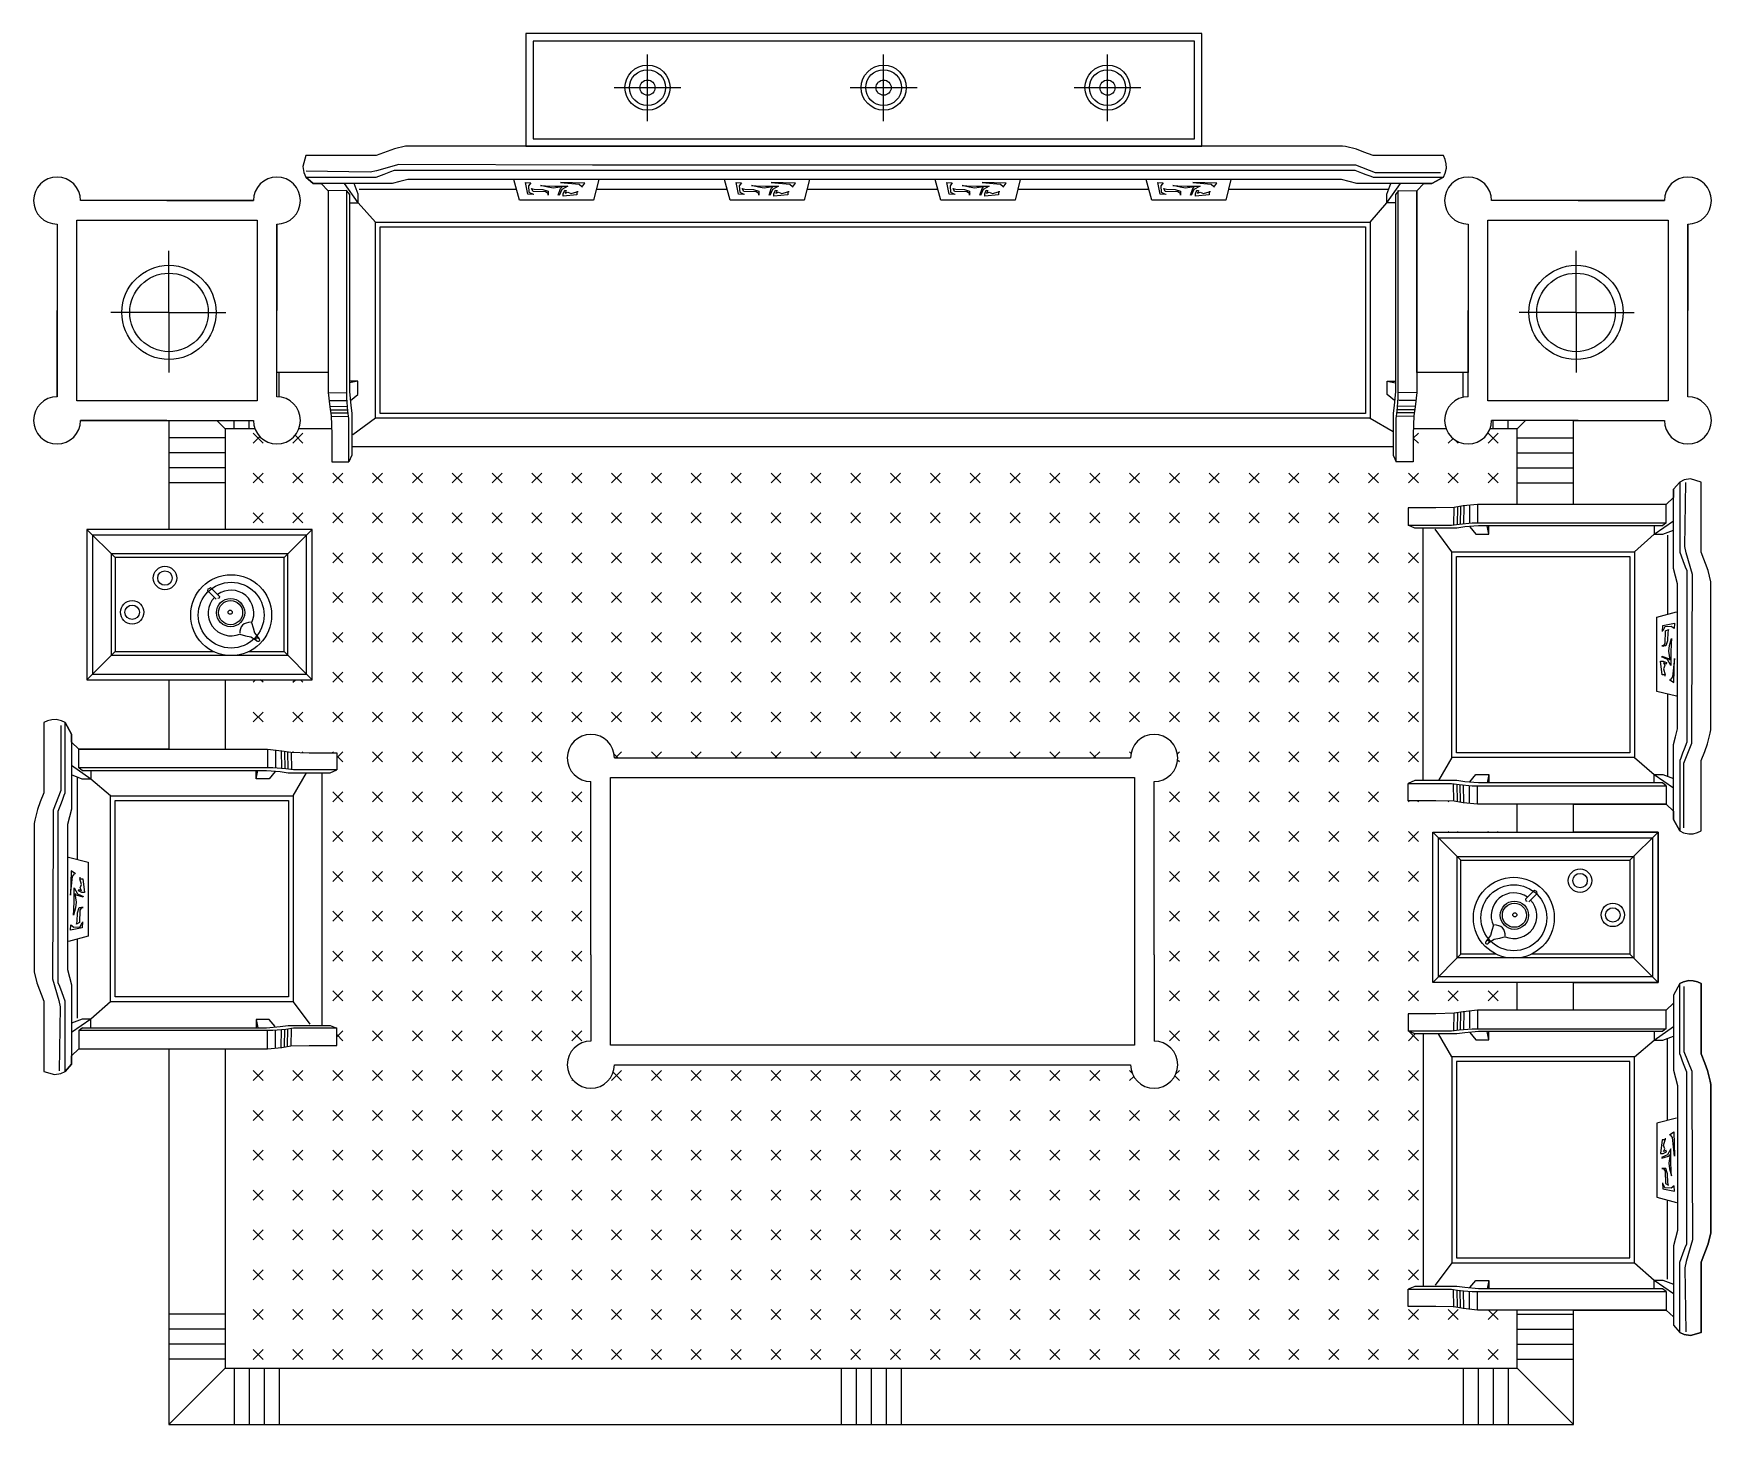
# Model space of a CAD drawing. Header units: millimetres. Extents: x -2230 to 2237, y 0 to 3703.
import ezdxf

# ---------------------------------------------------------------- set-up
doc = ezdxf.new("R2010")
doc.units = ezdxf.units.MM

msp = doc.modelspace()

# ---------------------------------------------------------------- linework, layer by layer
at = {"color": 3, "linetype": 'Continuous'}
for p, q in [((-919.7, 3703.3), (-919.7, 3403.3)), ((880.3, 3703.3), (-919.7, 3703.3)), ((880.3, 3403.3), (880.3, 3703.3)), ((-919.7, 3403.3), (880.3, 3403.3))]:
    msp.add_line(p, q, dxfattribs=at)
for p, q in [((880.3, 3703.3), (-919.7, 3703.3)), ((-919.7, 3703.3), (-919.7, 3403.3)), ((880.3, 3403.3), (880.3, 3703.3)), ((-1269.5, 3396.8), (-1318.5, 3378.4)), ((-1269.5, 3396.8), (-1318.5, 3378.4)), ((-1240.2, 3403.3), (-1269.5, 3396.8)), ((-1240.2, 3403.3), (-1269.5, 3396.8)), ((-862.6, 3403.3), (-1240.2, 3403.3)), ((-862.6, 3403.3), (-1240.2, 3403.3)), ((-919.7, 3403.3), (880.3, 3403.3)), ((1254.6, 3403.3), (-862.6, 3403.3)), ((1254.6, 3403.3), (-862.6, 3403.3)), ((1263.1, 3402.2), (1254.6, 3403.3)), ((1263.1, 3402.2), (1254.6, 3403.3)), ((1291.8, 3395.1), (1263.1, 3402.2)), ((1291.8, 3395.1), (1263.1, 3402.2)), ((1311.8, 3387.6), (1291.8, 3395.1)), ((1311.8, 3387.6), (1291.8, 3395.1)), ((-1505.4, 3378.4), (-1513.5, 3349.7)), ((-1505.4, 3378.4), (-1513.5, 3349.7)), ((-1501.1, 3378.4), (-1505.4, 3378.4)), ((-1501.1, 3378.4), (-1505.4, 3378.4)), ((-1318.5, 3378.4), (-1501.1, 3378.4)), ((-1318.5, 3378.4), (-1501.1, 3378.4)), ((-1318.5, 3378.4), (-1318.5, 3378.4)), ((-1257.8, 3354.7), (-1317, 3337.9)), ((-741.8, 3352.9), (-1257.8, 3354.7)), ((1289.8, 3352.9), (-741.8, 3352.9)), ((1342.7, 3332.2), (1289.8, 3352.9)), ((1336.3, 3378.4), (1311.8, 3387.6)), ((1336.3, 3378.4), (1311.8, 3387.6)), ((1515.1, 3378.4), (1336.3, 3378.4)), ((1515.1, 3378.4), (1336.3, 3378.4)), ((1523.3, 3378.4), (1515.1, 3378.4)), ((1523.3, 3378.4), (1515.1, 3378.4)), ((1528.1, 3368.4), (1523.3, 3378.4)), ((1528.1, 3368.4), (1523.3, 3378.4)), ((1530.9, 3356.5), (1528.1, 3368.4)), ((1530.9, 3356.5), (1528.1, 3368.4)), ((1531.2, 3345.3), (1530.9, 3356.5)), ((1531.2, 3345.3), (1530.9, 3356.5)), ((-1513.5, 3349.7), (-1510.9, 3333.1)), ((-1513.5, 3349.7), (-1510.9, 3333.1)), ((-1510.9, 3333.1), (-1505.4, 3321.1)), ((-1510.9, 3333.1), (-1505.4, 3321.1)), ((-1505.4, 3321.1), (-1486, 3304.5)), ((-1505.4, 3321.1), (-1406.1, 3321.1)), ((-1486, 3304.5), (-1505.4, 3321.1)), ((-1333.9, 3334.5), (-1504.1, 3336.8)), ((-1406.1, 3321.1), (-1318.5, 3321.1)), ((-1317, 3337.9), (-1333.9, 3334.5)), ((-1318.5, 3321.1), (-1296.6, 3329.3)), ((-1296.6, 3329.3), (-1279.3, 3335.8)), ((-1279.3, 3335.8), (-1269.5, 3339.5)), ((-1254.7, 3309.8), (-1275.3, 3304.5)), ((-1269.5, 3339.5), (-1236.4, 3339.7)), ((-1234.2, 3315), (-1254.7, 3309.8)), ((-1236.4, 3339.7), (1287.4, 3339.5)), ((1252.1, 3315), (-1234.2, 3315)), ((-936.5, 3260.1), (-951.7, 3315)), ((-725.5, 3315), (-739.3, 3260.1)), ((-375.5, 3260.1), (-390.6, 3315)), ((-164.4, 3315), (-178.2, 3260.1)), ((185.6, 3260.1), (170.5, 3315)), ((396.7, 3315), (382.9, 3260.1)), ((746.7, 3260.1), (731.6, 3315)), ((957.8, 3315), (943.9, 3260.1)), ((1272.6, 3309.8), (1252.1, 3315)), ((1293.1, 3304.5), (1272.6, 3309.8)), ((1287.4, 3339.5), (1305.5, 3332.7)), ((1305.5, 3332.7), (1316.7, 3328.4)), ((1316.7, 3328.4), (1330, 3323.4)), ((1330, 3323.4), (1336.3, 3321.1)), ((1336.3, 3321.1), (1519, 3321.1)), ((1515.2, 3332.2), (1342.7, 3332.2)), ((1492.7, 3304.5), (1523.3, 3321.1)), ((1523.3, 3321.1), (1492.7, 3304.5)), ((1519, 3321.1), (1523.3, 3321.1)), ((1523.3, 3321.1), (1528.2, 3331.3)), ((1523.3, 3321.1), (1528.2, 3331.3)), ((1528.2, 3331.3), (1531.2, 3345.3)), ((1528.2, 3331.3), (1531.2, 3345.3)), ((-1486, 3304.5), (-1464.4, 3304.5)), ((-1275.3, 3304.5), (-1486, 3304.5)), ((-1464.4, 3304.5), (-1445.7, 3284.8)), ((-1464.4, 3304.5), (-1445.7, 3284.8)), ((-1396.4, 3285), (-1445.7, 3284.8)), ((-1445.7, 3284.8), (-1445.7, 2801.1)), ((-1445.7, 3284.8), (-1445.7, 2747.2)), ((-1366.2, 3252.5), (-1402.1, 3304.5)), ((-1396.7, 3284.7), (-1388.9, 3275.1)), ((-1396.5, 2733.1), (-1396.4, 3285)), ((-1389.1, 3275.7), (-1389.1, 2750.4)), ((-1366.2, 3275.8), (-1377, 3304.5)), ((-1366.2, 3252.5), (-1366.2, 3275.8)), ((-1363.7, 3288.6), (-944.4, 3288.6)), ((-732.2, 3288.6), (-383.3, 3288.6)), ((-171.1, 3288.6), (177.8, 3288.6)), ((390, 3288.6), (738.9, 3288.6)), ((951.1, 3288.6), (1377.7, 3288.6)), ((1492.7, 3304.5), (1293.1, 3304.5)), ((1372.9, 3275.8), (1383.7, 3304.5)), ((1373, 3252.5), (1372.9, 3275.8)), ((1373, 3252.5), (1408.8, 3304.5)), ((1403.4, 3284.7), (1395.6, 3275.1)), ((1395.8, 3275.7), (1395.8, 2750.4)), ((1403.2, 2733.1), (1403.1, 3285)), ((1403.1, 3285), (1452.4, 3284.8)), ((1452.4, 3284.8), (1471.1, 3304.5)), ((1471.1, 3304.5), (1452.4, 3284.8)), ((1452.4, 2801.1), (1452.4, 3284.8)), ((1452.4, 3284.8), (1452.4, 2747.2)), ((1471.1, 3304.5), (1492.7, 3304.5)), ((-1875, 3258.6), (-2104.9, 3258.6)), ((-1875, 3258.6), (-2104.9, 3258.6)), ((-1645.1, 3258.6), (-1875, 3258.6)), ((-1875, 3258.6), (-1645.1, 3258.6)), ((-1389.1, 3252.7), (-1366.2, 3252.5)), ((-1319.9, 3200.8), (-1366.2, 3252.6)), ((-739.3, 3260.1), (-936.5, 3260.1)), ((-178.2, 3260.1), (-375.5, 3260.1)), ((382.9, 3260.1), (185.6, 3260.1)), ((943.9, 3260.1), (746.7, 3260.1)), ((1328.2, 3200.8), (1373, 3252.5)), ((1395.8, 3252.7), (1373, 3252.5)), ((1881.7, 3258.6), (1651.8, 3258.6)), ((1881.7, 3258.6), (1651.8, 3258.6)), ((2111.6, 3258.6), (1881.7, 3258.6)), ((1881.7, 3258.6), (2111.6, 3258.6)), ((-2167.6, 3195.9), (-2167.6, 2966)), ((-2167.6, 3195.9), (-2167.6, 2966)), ((-1582.4, 2966), (-1582.4, 3195.9)), ((-1582.4, 3195.9), (-1582.4, 2966)), ((-1319.9, 2679.3), (-1319.9, 3200.8)), ((-1319.9, 3200.8), (1328.2, 3200.8)), ((1328.2, 3200.8), (1328.2, 2679.3)), ((1589.1, 3195.9), (1589.1, 2966)), ((1589.1, 3195.9), (1589.1, 2966)), ((2174.3, 2966), (2174.3, 3195.9)), ((2174.3, 3195.9), (2174.3, 2966)), ((-2167.6, 2966), (-2167.6, 2736.1)), ((-2167.6, 2736.1), (-2167.6, 2966)), ((-1582.4, 2801.1), (-1582.4, 2966)), ((-1582.4, 2736.1), (-1582.4, 2966)), ((1589.1, 2966), (1589.1, 2801.1)), ((1589.1, 2736.1), (1589.1, 2966)), ((2174.3, 2736.1), (2174.3, 2966)), ((2174.3, 2736.1), (2174.3, 2966)), ((-1445.7, 2801.1), (-1582.4, 2801.1)), ((-1445.7, 2801.1), (-1582.4, 2801.1)), ((-1366.8, 2777.6), (-1389.1, 2773)), ((-1366.8, 2777.6), (-1389.1, 2777.6)), ((-1366.8, 2742.6), (-1366.8, 2777.6)), ((1373.5, 2742.6), (1373.5, 2777.6)), ((1373.5, 2777.6), (1395.8, 2777.6)), ((1373.5, 2777.6), (1395.8, 2773)), ((1589.1, 2801.1), (1452.4, 2801.1)), ((1589.1, 2801.1), (1452.4, 2801.1)), ((1576, 2734.7), (1576, 2801.1)), ((-1445.7, 2747.2), (-1441.7, 2709.5)), ((-1445.7, 2747.2), (-1396.5, 2747.1)), ((-1443.7, 2726.4), (-1397.6, 2726)), ((-1393.5, 2698.3), (-1396.5, 2733.1)), ((-1389.1, 2750.4), (-1385.9, 2713.4)), ((-1386.3, 2726.7), (-1366.8, 2742.6)), ((1393, 2726.7), (1373.5, 2742.6)), ((1395.8, 2750.4), (1392.6, 2713.4)), ((1400.3, 2698.3), (1403.2, 2733.1)), ((1452.4, 2747.2), (1403.2, 2747.1)), ((1450.4, 2726.4), (1404.3, 2726)), ((1452.4, 2747.2), (1448.4, 2709.5)), ((-1441.7, 2709.5), (-1437.7, 2685.4)), ((-1441.1, 2710.9), (-1395, 2710.5)), ((-1439.5, 2701.8), (-1393.4, 2701.4)), ((-1438.4, 2693.8), (-1392.3, 2693.4)), ((-1437.9, 2684.2), (-1391.8, 2683.8)), ((-1390.6, 2678.3), (-1393.5, 2698.3)), ((-1385.9, 2713.4), (-1382.8, 2692.2)), ((-1382.8, 2692.2), (-1382.8, 2595)), ((1392.6, 2713.4), (1389.5, 2692.2)), ((1389.5, 2692.2), (1389.5, 2595)), ((1397.3, 2678.3), (1400.3, 2698.3)), ((1444.6, 2684.2), (1398.5, 2683.8)), ((1445.1, 2693.8), (1399, 2693.4)), ((1446.2, 2701.8), (1400.1, 2701.4)), ((1447.8, 2710.9), (1401.7, 2710.5)), ((1444.4, 2685.4), (1443.2, 2636.3)), ((1448.4, 2709.5), (1444.4, 2685.4)), ((-2104.9, 2673.4), (-1875, 2673.4)), ((-1875, 2673.4), (-2104.9, 2673.4)), ((-1875, 2673.4), (-1869.7, 2673.4)), ((-1875, 2673.4), (-1645.1, 2673.4)), ((-1869.7, 2673.4), (-1869.7, 2382.9)), ((-1869.7, 2673.4), (-1869.7, 2382.9)), ((-1436.5, 2636.3), (-1436.5, 2563.2)), ((-1390.6, 2563.2), (-1390.6, 2678.3)), ((-1319.9, 2679.3), (-1379.9, 2635)), ((1328.2, 2679.3), (-1319.9, 2679.3)), ((1328.2, 2679.3), (1389.5, 2643.6)), ((1397.3, 2563.2), (1397.3, 2678.3)), ((1443.2, 2636.3), (1443.2, 2563.2)), ((1536.9, 2638.6), (1536.3, 2639.2)), ((1881.7, 2673.4), (1651.8, 2673.4)), ((1869.7, 2449.5), (1869.7, 2673.4)), ((1869.7, 2673.4), (1881.7, 2673.4)), ((1869.7, 2449.5), (1869.7, 2673.4)), ((1881.7, 2673.4), (2111.6, 2673.4)), ((1881.7, 2673.4), (2111.6, 2673.4)), ((1389.5, 2603.1), (-1382.8, 2603.1)), ((-1382.8, 2595), (-1382.8, 2580.9)), ((1389.5, 2595), (1389.5, 2580.9)), ((-1436.5, 2563.2), (-1390.6, 2563.2)), ((-1382.8, 2580.9), (-1390.6, 2563.2)), ((1389.5, 2580.9), (1397.3, 2563.2)), ((1443.2, 2563.2), (1397.3, 2563.2)), ((2152.7, 2509.2), (2136.2, 2489.8)), ((2136.2, 2489.8, 321.4), (2152.7, 2509.2, 321.4)), ((2164.7, 2514.7), (2152.7, 2509.2)), ((2164.7, 2514.7, 321.4), (2152.7, 2509.2, 321.4)), ((2152.7, 2509.2, 321.4), (2152.7, 2409.9, 321.4)), ((2181.4, 2517.3), (2164.7, 2514.7)), ((2181.4, 2517.3, 321.4), (2164.7, 2514.7, 321.4)), ((2166.2, 2337.7, 321.4), (2168.5, 2507.9, 321.4)), ((2210, 2509.2), (2181.4, 2517.3)), ((2210, 2509.2, 321.4), (2181.4, 2517.3, 321.4)), ((2210, 2504.9), (2210, 2509.2)), ((2210, 2504.9, 321.4), (2210, 2509.2, 321.4)), ((2210, 2322.2), (2210, 2504.9)), ((2210, 2322.2, 321.4), (2210, 2504.9, 321.4)), ((2136.2, 2468.1), (2116.5, 2449.5)), ((2136.2, 2468.1, 321.4), (2116.5, 2449.5, 321.4)), ((2136.2, 2489.8), (2136.2, 2468.1)), ((2136.2, 2279, 321.4), (2136.2, 2489.8, 321.4)), ((1502.9, 2440.3, 321.4), (1429.9, 2440.3, 321.4)), ((1429.9, 2440.3, 321.4), (1429.9, 2394.4, 321.4)), ((1552, 2441.5, 321.4), (1502.9, 2440.3, 321.4)), ((1550.9, 2441.6, 321.4), (1550.5, 2395.5, 321.4)), ((1576.2, 2445.5, 321.4), (1552, 2441.5, 321.4)), ((1560.5, 2442.2, 321.4), (1560.1, 2396.1, 321.4)), ((1568.5, 2443.2, 321.4), (1568.1, 2397.1, 321.4)), ((1613.8, 2449.5, 321.4), (1576.2, 2445.5, 321.4)), ((1577.6, 2444.8, 321.4), (1577.2, 2398.7, 321.4)), ((1593.1, 2447.5, 321.4), (1592.7, 2401.4, 321.4)), ((2116.5, 2449.5, 321.4), (1613.8, 2449.5, 321.4)), ((1613.8, 2449.5, 321.4), (1613.8, 2400.2, 321.4)), ((2116.5, 2449.5), (1869.7, 2449.5)), ((2116.7, 2400.2, 321.4), (2116.5, 2449.5, 321.4)), ((-1869.7, 2382.9), (-2088.4, 2382.9)), ((-2088.4, 2382.9), (-2088.4, 1982.9)), ((-1488.4, 2382.9, 321.4), (-2088.4, 2382.9, 321.4)), ((-2088.4, 2382.9, 321.4), (-2088.4, 1982.9, 321.4)), ((-2013.4, 2307.9, 321.4), (-2088.4, 2382.9, 321.4)), ((-1563.4, 2307.9, 321.4), (-1488.4, 2382.9, 321.4)), ((-1488.4, 1982.9, 321.4), (-1488.4, 2382.9, 321.4)), ((1429.9, 2394.4, 321.4), (1545, 2394.4, 321.4)), ((1447.6, 2386.6, 321.4), (1429.9, 2394.4, 321.4)), ((1461.7, 2386.6, 321.4), (1447.6, 2386.6, 321.4)), ((1558.9, 2386.6, 321.4), (1461.7, 2386.6, 321.4)), ((1469.8, 1714.3, 321.4), (1469.8, 2386.6, 321.4)), ((1545.9, 2323.6, 321.4), (1501.7, 2383.7, 321.4)), ((1545, 2394.4, 321.4), (1565, 2397.3, 321.4)), ((1580.1, 2389.7, 321.4), (1558.9, 2386.6, 321.4)), ((1565, 2397.3, 321.4), (1599.7, 2400.2, 321.4)), ((1617.1, 2392.9, 321.4), (1580.1, 2389.7, 321.4)), ((1593.4, 2390, 321.4), (1609.3, 2370.6, 321.4)), ((1599.7, 2400.2, 321.4), (2116.7, 2400.2, 321.4)), ((1609.3, 2370.6, 321.4), (1644.3, 2370.6, 321.4)), ((2107.4, 2392.9, 321.4), (1617.1, 2392.9, 321.4)), ((1644.3, 2370.6, 321.4), (1639.6, 2392.9, 321.4)), ((1644.3, 2370.6, 321.4), (1644.3, 2392.9, 321.4)), ((2032.5, 2323.6, 321.4), (2084.2, 2370, 321.4)), ((2084.2, 2370, 321.4), (2136.2, 2405.8, 321.4)), ((2084.3, 2392.9, 321.4), (2084.2, 2370, 321.4)), ((2084.2, 2370, 321.4), (2107.5, 2370, 321.4)), ((2116.4, 2400.5, 321.4), (2106.8, 2392.7, 321.4)), ((2107.5, 2370, 321.4), (2136.2, 2380.8, 321.4)), ((2152.7, 2409.9, 321.4), (2152.7, 2322.2, 321.4)), ((1545.9, 1775.5, 321.4), (1545.9, 2323.6, 321.4)), ((1545.9, 2323.6, 321.4), (2032.5, 2323.6, 321.4)), ((2032.5, 2323.6, 321.4), (2032.5, 1775.5, 321.4)), ((2120.3, 2367.5, 321.4), (2120.3, 2156.9, 321.4)), ((2169.6, 2320.8, 321.4), (2166.2, 2337.7, 321.4)), ((-1553.4, 2317.9, 321.4), (-2023.4, 2317.9, 321.4)), ((-2023.4, 2317.9, 321.4), (-2023.4, 2047.9, 321.4)), ((-1553.4, 2047.9, 321.4), (-1553.4, 2317.9, 321.4)), ((2141.5, 2258.5, 321.4), (2136.2, 2279, 321.4)), ((2152.7, 2322.2, 321.4), (2160.9, 2300.4, 321.4)), ((2160.9, 2300.4, 321.4), (2167.4, 2283.1, 321.4)), ((2167.4, 2283.1, 321.4), (2171.1, 2273.3, 321.4)), ((2186.3, 2262.8, 321.4), (2169.6, 2320.8, 321.4)), ((2228.4, 2273.3), (2210, 2322.2)), ((2228.4, 2273.3, 321.4), (2210, 2322.2, 321.4)), ((2210, 2322.2, 321.4), (2210, 2322.2, 321.4)), ((2146.7, 2238, 321.4), (2141.5, 2258.5, 321.4)), ((2146.7, 1851.7, 321.4), (2146.7, 2238, 321.4)), ((2171.1, 2273.3, 321.4), (2171.3, 2240.2, 321.4)), ((2171.3, 2240.2, 321.4), (2171.1, 1816.4, 321.4)), ((2184.6, 1871.5, 321.4), (2186.3, 2262.8, 321.4)), ((2235, 2243.9), (2228.4, 2273.3)), ((2235, 2243.9, 321.4), (2228.4, 2273.3, 321.4)), ((2235, 2044.9), (2235, 2243.9)), ((2235, 2044.9, 321.4), (2235, 2243.9, 321.4)), ((2091.8, 2149, 321.4), (2143.6, 2163.3, 321.4)), ((2091.8, 1951.8, 321.4), (2091.8, 2149, 321.4)), ((-2013.4, 2057.9, 321.4), (-2088.4, 1982.9, 321.4)), ((-1563.4, 2057.9, 321.4), (-1488.4, 1982.9, 321.4)), ((-2023.4, 2047.9, 321.4), (-1553.4, 2047.9, 321.4)), ((2235, 1849.2), (2235, 2044.9)), ((2235, 1849.2, 321.4), (2235, 2044.9, 321.4)), ((-2088.4, 1982.9), (-1869.7, 1982.9)), ((-2088.4, 1982.9, 321.4), (-1488.4, 1982.9, 321.4)), ((-1869.7, 1982.9), (-1869.7, 1797.9)), ((-1869.7, 1982.9), (-1869.7, 1797.9)), ((2143.6, 1938.8, 321.4), (2091.8, 1951.8, 321.4)), ((2120.3, 1944.7, 321.4), (2120.3, 1726.1, 321.4)), ((-2181.5, 1876.4), (-2193.4, 1873.5)), ((-2181.5, 1876.4, 321.4), (-2193.4, 1873.5, 321.4)), ((-2170.2, 1876.6), (-2181.5, 1876.4)), ((-2170.2, 1876.6, 321.4), (-2181.5, 1876.4, 321.4)), ((-2156.2, 1873.6), (-2170.2, 1876.6)), ((-2156.2, 1873.6, 321.4), (-2170.2, 1876.6, 321.4)), ((-2193.4, 1873.5), (-2203.3, 1868.7)), ((-2193.4, 1873.5, 321.4), (-2203.3, 1868.7, 321.4)), ((-2203.3, 1868.7), (-2203.3, 1860.6)), ((-2203.3, 1868.7, 321.4), (-2203.3, 1860.6, 321.4)), ((-2203.3, 1860.6), (-2203.3, 1681.7)), ((-2203.3, 1860.6, 321.4), (-2203.3, 1681.7, 321.4)), ((-2157.2, 1860.6, 321.4), (-2157.2, 1688.1, 321.4)), ((-2146, 1868.7), (-2156.2, 1873.6)), ((-2146, 1868.7, 321.4), (-2156.2, 1873.6, 321.4)), ((-2129.5, 1838.1), (-2146, 1868.7)), ((-2146, 1864.4, 321.4), (-2146, 1868.7, 321.4)), ((-2146, 1868.7, 321.4), (-2129.5, 1838.1, 321.4)), ((-2146, 1681.7, 321.4), (-2146, 1864.4, 321.4)), ((-2129.5, 1816.5), (-2129.5, 1838.1)), ((-2129.5, 1838.1, 321.4), (-2129.5, 1638.5, 321.4)), ((2141.5, 1831.2, 321.4), (2146.7, 1851.7, 321.4)), ((2184.6, 1814, 321.4), (2184.6, 1871.5, 321.4)), ((2226.8, 1812), (2233.8, 1840.7)), ((2226.8, 1812, 321.4), (2233.8, 1840.7, 321.4)), ((2233.8, 1840.7), (2235, 1849.2)), ((2233.8, 1840.7, 321.4), (2235, 1849.2, 321.4)), ((-2109.8, 1797.9), (-2129.5, 1816.5)), ((-2129.5, 1816.5, 321.4), (-2109.8, 1797.9, 321.4)), ((-2110, 1748.5, 321.4), (-2109.8, 1797.9, 321.4)), ((-1869.7, 1797.9), (-2109.8, 1797.9)), ((-2109.8, 1797.9, 321.4), (-1607.1, 1797.9, 321.4)), ((-1607.1, 1797.9, 321.4), (-1569.5, 1793.8, 321.4)), ((-1607.1, 1797.9, 321.4), (-1607.1, 1748.6, 321.4)), ((-1586.4, 1795.9, 321.4), (-1586, 1749.8, 321.4)), ((-1570.9, 1793.2, 321.4), (-1570.5, 1747.1, 321.4)), ((-1569.5, 1793.8, 321.4), (-1545.3, 1789.8, 321.4)), ((-1561.8, 1791.6, 321.4), (-1561.4, 1745.5, 321.4)), ((-1553.8, 1790.5, 321.4), (-1553.4, 1744.4, 321.4)), ((-1545.3, 1789.8, 321.4), (-1496.2, 1788.6, 321.4)), ((-1544.2, 1790, 321.4), (-1543.8, 1743.9, 321.4)), ((-1538.6, 1789.7), (-1539.6, 1790.7)), ((-1514.8, 1789.1), (-1513.1, 1790.7)), ((-1496.2, 1788.6, 321.4), (-1423.2, 1788.6, 321.4)), ((-1431.5, 1788.6), (-1433.6, 1790.7)), ((-1423.2, 1788.6, 321.4), (-1423.2, 1742.7, 321.4)), ((2136.2, 1810.7, 321.4), (2141.5, 1831.2, 321.4)), ((2136.2, 1611.1, 321.4), (2136.2, 1810.7, 321.4)), ((2160.1, 1787.1, 321.4), (2155.1, 1773.8, 321.4)), ((2164.3, 1798.3, 321.4), (2160.1, 1787.1, 321.4)), ((2163.9, 1761.1, 321.4), (2184.6, 1814, 321.4)), ((2171.1, 1816.4, 321.4), (2164.3, 1798.3, 321.4)), ((2210, 1767.5), (2219.2, 1791.9)), ((2210, 1767.5, 321.4), (2219.2, 1791.9, 321.4)), ((2219.2, 1791.9), (2226.8, 1812)), ((2219.2, 1791.9, 321.4), (2226.8, 1812, 321.4)), ((-2077.5, 1718.4, 321.4), (-2129.5, 1754.2, 321.4)), ((-1593, 1748.6, 321.4), (-2110, 1748.5, 321.4)), ((-2109.7, 1748.9, 321.4), (-2100.1, 1741.1, 321.4)), ((-1558.3, 1745.7, 321.4), (-1593, 1748.6, 321.4)), ((-1538.2, 1742.7, 321.4), (-1558.3, 1745.7, 321.4)), ((-1423.2, 1742.7, 321.4), (-1538.2, 1742.7, 321.4)), ((-1440.9, 1734.9, 321.4), (-1423.2, 1742.7, 321.4)), ((-683.8, 1774.5), (690.5, 1774.5)), ((1545.9, 1775.5, 321.4), (1510.3, 1714.3, 321.4)), ((2032.5, 1775.5, 321.4), (1545.9, 1775.5, 321.4)), ((2032.5, 1775.5, 321.4), (2084.2, 1730.8, 321.4)), ((2155.1, 1773.8, 321.4), (2152.7, 1767.5, 321.4)), ((2152.7, 1767.5, 321.4), (2152.7, 1584.8, 321.4)), ((2163.9, 1588.6, 321.4), (2163.9, 1761.1, 321.4)), ((2210, 1588.6), (2210, 1767.5)), ((2210, 1588.6, 321.4), (2210, 1767.5, 321.4)), ((-2100.8, 1718.3, 321.4), (-2129.5, 1729.2, 321.4)), ((-2113.6, 1504.6, 321.4), (-2113.6, 1723.2, 321.4)), ((-2077.5, 1718.4, 321.4), (-2100.8, 1718.3, 321.4)), ((-2100.7, 1741.2, 321.4), (-1610.3, 1741.2, 321.4)), ((-2077.6, 1741.2, 321.4), (-2077.5, 1718.4, 321.4)), ((-2025.8, 1673.7, 321.4), (-2077.5, 1718.4, 321.4)), ((-1637.6, 1718.9, 321.4), (-1637.6, 1741.2, 321.4)), ((-1637.6, 1718.9, 321.4), (-1632.9, 1741.2, 321.4)), ((-1602.6, 1718.9, 321.4), (-1637.6, 1718.9, 321.4)), ((-1610.3, 1741.2, 321.4), (-1573.4, 1738.1, 321.4)), ((-1586.7, 1738.4, 321.4), (-1602.6, 1718.9, 321.4)), ((-1573.4, 1738.1, 321.4), (-1552.2, 1734.9, 321.4)), ((-1552.2, 1734.9, 321.4), (-1455, 1734.9, 321.4)), ((-1539.2, 1673.7, 321.4), (-1503.6, 1734.9, 321.4)), ((-1463.1, 1734.9, 321.4), (-1463.1, 1062.6, 321.4)), ((-1455, 1734.9, 321.4), (-1440.9, 1734.9, 321.4)), ((-746.5, 1250.5), (-746.5, 1711.8)), ((753.2, 1250.5), (753.2, 1711.8)), ((1447.6, 1714.3, 321.4), (1429.9, 1706.5, 321.4)), ((1429.9, 1660.6, 321.4), (1429.9, 1706.5, 321.4)), ((1429.9, 1706.5, 321.4), (1545, 1706.5, 321.4)), ((1461.7, 1714.3, 321.4), (1447.6, 1714.3, 321.4)), ((1558.9, 1714.3, 321.4), (1461.7, 1714.3, 321.4)), ((1545, 1706.5, 321.4), (1565, 1703.5, 321.4)), ((1550.9, 1659.2, 321.4), (1550.5, 1705.3, 321.4)), ((1580.1, 1711.1, 321.4), (1558.9, 1714.3, 321.4)), ((1560.5, 1658.7, 321.4), (1560.1, 1704.8, 321.4)), ((1565, 1703.5, 321.4), (1599.7, 1700.6, 321.4)), ((1568.5, 1657.6, 321.4), (1568.1, 1703.7, 321.4)), ((1577.6, 1656, 321.4), (1577.2, 1702.1, 321.4)), ((1617.1, 1708, 321.4), (1580.1, 1711.1, 321.4)), ((1593.1, 1653.3, 321.4), (1592.7, 1699.4, 321.4)), ((1593.4, 1710.8, 321.4), (1609.3, 1730.3, 321.4)), ((1599.7, 1700.6, 321.4), (2116.7, 1700.7, 321.4)), ((1609.3, 1730.3, 321.4), (1644.3, 1730.3, 321.4)), ((1613.8, 1651.3, 321.4), (1613.8, 1700.6, 321.4)), ((2107.4, 1708, 321.4), (1617.1, 1708, 321.4)), ((1644.3, 1730.3, 321.4), (1639.6, 1708, 321.4)), ((1644.3, 1730.3, 321.4), (1644.3, 1708, 321.4)), ((2084.2, 1730.8, 321.4), (2107.5, 1730.9, 321.4)), ((2084.2, 1730.8, 321.4), (2136.2, 1695, 321.4)), ((2084.3, 1708, 321.4), (2084.2, 1730.8, 321.4)), ((2116.4, 1700.3, 321.4), (2106.8, 1708.1, 321.4)), ((2107.5, 1730.9, 321.4), (2136.2, 1720.1, 321.4)), ((2116.7, 1700.7, 321.4), (2116.5, 1651.3, 321.4)), ((-2212.5, 1657.3), (-2220.1, 1637.2)), ((-2212.5, 1657.3, 321.4), (-2220.1, 1637.2, 321.4)), ((-2203.3, 1681.7), (-2212.5, 1657.3)), ((-2203.3, 1681.7, 321.4), (-2212.5, 1657.3, 321.4)), ((-2157.2, 1688.1, 321.4), (-2177.9, 1635.2, 321.4)), ((-2157.6, 1650.9, 321.4), (-2153.4, 1662.1, 321.4)), ((-2153.4, 1662.1, 321.4), (-2148.4, 1675.4, 321.4)), ((-2148.4, 1675.4, 321.4), (-2146, 1681.7, 321.4)), ((-2025.8, 1673.7, 321.4), (-1539.2, 1673.7, 321.4)), ((-2025.8, 1125.6, 321.4), (-2025.8, 1673.7, 321.4)), ((-1539.2, 1673.7, 321.4), (-1539.2, 1125.6, 321.4)), ((1502.9, 1660.6, 321.4), (1429.9, 1660.6, 321.4)), ((1430.2, 1658.1), (1432.6, 1660.6)), ((1456.7, 1658.1), (1454.3, 1660.6)), ((1552, 1659.4, 321.4), (1502.9, 1660.6, 321.4)), ((1536.3, 1658.1), (1537.9, 1659.7)), ((1576.2, 1655.4, 321.4), (1552, 1659.4, 321.4)), ((1613.8, 1651.3, 321.4), (1576.2, 1655.4, 321.4)), ((-2227.1, 1608.6), (-2228.2, 1600)), ((-2227.1, 1608.6, 321.4), (-2228.2, 1600, 321.4)), ((-2220.1, 1637.2), (-2227.1, 1608.6)), ((-2220.1, 1637.2, 321.4), (-2227.1, 1608.6, 321.4)), ((-2177.9, 1635.2, 321.4), (-2177.9, 1577.7, 321.4)), ((-2164.6, 1209, 321.4), (-2164.4, 1632.8, 321.4)), ((-2164.4, 1632.8, 321.4), (-2157.6, 1650.9, 321.4)), ((-2134.7, 1618, 321.4), (-2140, 1597.5, 321.4)), ((-2129.5, 1638.5, 321.4), (-2134.7, 1618, 321.4)), ((2116.5, 1651.3, 321.4), (1613.8, 1651.3, 321.4)), ((1869.7, 1651.3), (2116.5, 1651.3)), ((1869.7, 1577.1), (1869.7, 1651.3)), ((1869.7, 1577.1), (1869.7, 1651.3)), ((2116.5, 1651.3), (2136.2, 1632.7)), ((2136.2, 1632.7, 321.4), (2116.5, 1651.3, 321.4)), ((2136.2, 1632.7), (2136.2, 1611.1)), ((2136.2, 1611.1), (2152.7, 1580.5)), ((2152.7, 1580.5, 321.4), (2136.2, 1611.1, 321.4)), ((-2228.2, 1600), (-2228.2, 1404.4)), ((-2228.2, 1600, 321.4), (-2228.2, 1404.4, 321.4)), ((-2177.9, 1577.7, 321.4), (-2179.6, 1186.4, 321.4)), ((-2140, 1597.5, 321.4), (-2140, 1211.2, 321.4)), ((1495.1, 1577.1, 321.4), (2095.1, 1577.1, 321.4)), ((1495.1, 1177.1, 321.4), (1495.1, 1577.1, 321.4)), ((1570.1, 1502.1, 321.4), (1495.1, 1577.1, 321.4)), ((1537.7, 1577.1), (1536.3, 1578.6)), ((1561.3, 1577.1), (1562.8, 1578.6)), ((1643.8, 1577.1), (1642.3, 1578.6)), ((1667.4, 1577.1), (1668.9, 1578.6)), ((2095.1, 1577.1), (1869.7, 1577.1)), ((2020.1, 1502.1, 321.4), (2095.1, 1577.1, 321.4)), ((2095.1, 1177.1), (2095.1, 1577.1)), ((2095.1, 1577.1, 321.4), (2095.1, 1177.1, 321.4)), ((2152.7, 1584.8, 321.4), (2152.7, 1580.5, 321.4)), ((2152.7, 1580.5), (2162.9, 1575.6)), ((2152.7, 1580.5, 321.4), (2162.9, 1575.6, 321.4)), ((2162.9, 1575.6), (2176.9, 1572.6)), ((2162.9, 1575.6, 321.4), (2176.9, 1572.6, 321.4)), ((2176.9, 1572.6), (2188.2, 1572.8)), ((2176.9, 1572.6, 321.4), (2188.2, 1572.8, 321.4)), ((2188.2, 1572.8), (2200.1, 1575.7)), ((2188.2, 1572.8, 321.4), (2200.1, 1575.7, 321.4)), ((2200.1, 1575.7), (2210, 1580.5)), ((2200.1, 1575.7, 321.4), (2210, 1580.5, 321.4)), ((2210, 1580.5), (2210, 1588.6)), ((2210, 1580.5, 321.4), (2210, 1588.6, 321.4)), ((-2136.9, 1510.4, 321.4), (-2085.1, 1497.4, 321.4)), ((-2085.1, 1497.4, 321.4), (-2085.1, 1300.2, 321.4)), ((1560.1, 1512.1, 321.4), (2030.1, 1512.1, 321.4)), ((1560.1, 1242.1, 321.4), (1560.1, 1512.1, 321.4)), ((2030.1, 1512.1, 321.4), (2030.1, 1242.1, 321.4)), ((-2228.2, 1404.4), (-2228.2, 1205.3)), ((-2228.2, 1404.4, 321.4), (-2228.2, 1205.3, 321.4)), ((-2085.1, 1300.2, 321.4), (-2136.9, 1285.9, 321.4)), ((-2113.6, 1081.7, 321.4), (-2113.6, 1292.3, 321.4)), ((1570.1, 1252.1, 321.4), (1495.1, 1177.1, 321.4)), ((1663.9, 1252.1, 321.4), (1570.1, 1252.1, 321.4)), ((2020.1, 1252.1, 321.4), (2095.1, 1177.1, 321.4)), ((-2164.4, 1175.9, 321.4), (-2164.6, 1209, 321.4)), ((-2140, 1211.2, 321.4), (-2134.7, 1190.7, 321.4)), ((-746.5, 1250.5), (-746.5, 1020.6)), ((753.2, 1250.5), (753.2, 1020.6)), ((2030.1, 1242.1, 321.4), (1560.1, 1242.1, 321.4)), ((-2228.2, 1205.3), (-2221.7, 1175.9)), ((-2228.2, 1205.3, 321.4), (-2221.7, 1175.9, 321.4)), ((-2221.7, 1175.9), (-2203.3, 1127)), ((-2221.7, 1175.9, 321.4), (-2203.3, 1127, 321.4)), ((-2179.6, 1186.4, 321.4), (-2162.9, 1128.4, 321.4)), ((-2160.7, 1166.1, 321.4), (-2164.4, 1175.9, 321.4)), ((-2154.2, 1148.8, 321.4), (-2160.7, 1166.1, 321.4)), ((-2134.7, 1190.7, 321.4), (-2129.5, 1170.2, 321.4)), ((-2129.5, 1170.2, 321.4), (-2129.5, 959.4, 321.4)), ((2095.1, 1177.1, 321.4), (1495.1, 1177.1, 321.4)), ((1869.7, 1177.1), (2095.1, 1177.1)), ((1869.7, 1102.9), (1869.7, 1177.1)), ((1869.7, 1102.9), (1869.7, 1177.1)), ((2152.7, 1173.7), (2136.2, 1143.2)), ((2152.7, 1173.7, 321.4), (2136.2, 1143.2, 321.4)), ((2162.9, 1178.6), (2152.7, 1173.7)), ((2152.7, 1173.7, 321.4), (2162.9, 1178.6, 321.4)), ((2152.7, 1169.5, 321.4), (2152.7, 1173.7, 321.4)), ((2152.7, 986.8, 321.4), (2152.7, 1169.5, 321.4)), ((2176.9, 1181.7), (2162.9, 1178.6)), ((2162.9, 1178.6, 321.4), (2176.9, 1181.7, 321.4)), ((2163.9, 1165.6, 321.4), (2163.9, 993.1, 321.4)), ((2188.2, 1181.4), (2176.9, 1181.7)), ((2176.9, 1181.7, 321.4), (2188.2, 1181.4, 321.4)), ((2200.1, 1178.5), (2188.2, 1181.4)), ((2188.2, 1181.4, 321.4), (2200.1, 1178.5, 321.4)), ((2210, 1173.7), (2200.1, 1178.5)), ((2200.1, 1178.5, 321.4), (2210, 1173.7, 321.4)), ((2210, 1165.6), (2210, 1173.7)), ((2210, 1173.7, 321.4), (2210, 1165.6, 321.4)), ((2210, 986.8), (2210, 1165.6)), ((2210, 1165.6, 321.4), (2210, 986.8, 321.4)), ((-2203.3, 1127), (-2203.3, 944.3)), ((-2203.3, 1127, 321.4), (-2203.3, 1127, 321.4)), ((-2203.3, 1127, 321.4), (-2203.3, 944.3, 321.4)), ((-2162.9, 1128.4, 321.4), (-2159.5, 1111.5, 321.4)), ((-2146, 1127, 321.4), (-2154.2, 1148.8, 321.4)), ((-2146, 1039.4, 321.4), (-2146, 1127, 321.4)), ((-2025.8, 1125.6, 321.4), (-2077.5, 1079.2, 321.4)), ((-1539.2, 1125.6, 321.4), (-2025.8, 1125.6, 321.4)), ((-1539.2, 1125.6, 321.4), (-1495, 1065.5, 321.4)), ((2136.2, 1121.5), (2116.5, 1102.9)), ((2136.2, 1121.5, 321.4), (2116.5, 1102.9, 321.4)), ((2136.2, 1143.2), (2136.2, 1121.5)), ((2136.2, 1143.2, 321.4), (2136.2, 943.6, 321.4)), ((-2159.5, 1111.5, 321.4), (-2161.8, 941.3, 321.4)), ((-2100.8, 1079.2, 321.4), (-2129.5, 1068.4, 321.4)), ((-2077.5, 1079.2, 321.4), (-2129.5, 1043.4, 321.4)), ((-2077.5, 1079.2, 321.4), (-2100.8, 1079.2, 321.4)), ((-2077.6, 1056.4, 321.4), (-2077.5, 1079.2, 321.4)), ((-1602.6, 1078.6, 321.4), (-1637.6, 1078.6, 321.4)), ((-1637.6, 1078.6, 321.4), (-1637.6, 1056.4, 321.4)), ((-1637.6, 1078.6, 321.4), (-1632.9, 1056.4, 321.4)), ((-1586.7, 1059.2, 321.4), (-1602.6, 1078.6, 321.4)), ((1502.9, 1093.7, 321.4), (1429.9, 1093.7, 321.4)), ((1429.9, 1093.7, 321.4), (1429.9, 1047.8, 321.4)), ((1552, 1094.9, 321.4), (1502.9, 1093.7, 321.4)), ((1550.9, 1095, 321.4), (1550.5, 1048.9, 321.4)), ((1576.2, 1098.9, 321.4), (1552, 1094.9, 321.4)), ((1560.5, 1095.6, 321.4), (1560.1, 1049.5, 321.4)), ((1568.5, 1096.6, 321.4), (1568.1, 1050.6, 321.4)), ((1613.8, 1102.9, 321.4), (1576.2, 1098.9, 321.4)), ((1577.6, 1098.2, 321.4), (1577.2, 1052.2, 321.4)), ((1593.1, 1100.9, 321.4), (1592.7, 1054.8, 321.4)), ((2116.5, 1102.9, 321.4), (1613.8, 1102.9, 321.4)), ((1613.8, 1102.9, 321.4), (1613.8, 1053.6, 321.4)), ((2116.5, 1102.9), (1869.7, 1102.9)), ((2116.7, 1053.6, 321.4), (2116.5, 1102.9, 321.4)), ((-2146, 940, 321.4), (-2146, 1039.4, 321.4)), ((-1593, 1049, 321.4), (-2110, 1049.1, 321.4)), ((-2110, 1049.1, 321.4), (-2109.8, 999.7, 321.4)), ((-2109.7, 1048.7, 321.4), (-2100.1, 1056.5, 321.4)), ((-2100.7, 1056.4, 321.4), (-1610.3, 1056.4, 321.4)), ((-1610.3, 1056.4, 321.4), (-1573.4, 1059.5, 321.4)), ((-1607.1, 999.7, 321.4), (-1607.1, 1049, 321.4)), ((-1558.3, 1051.9, 321.4), (-1593, 1049, 321.4)), ((-1586.4, 1001.7, 321.4), (-1586, 1047.8, 321.4)), ((-1573.4, 1059.5, 321.4), (-1552.2, 1062.6, 321.4)), ((-1570.9, 1004.4, 321.4), (-1570.5, 1050.5, 321.4)), ((-1561.8, 1006, 321.4), (-1561.4, 1052.1, 321.4)), ((-1538.2, 1054.8, 321.4), (-1558.3, 1051.9, 321.4)), ((-1553.8, 1007, 321.4), (-1553.4, 1053.1, 321.4)), ((-1552.2, 1062.6, 321.4), (-1455, 1062.6, 321.4)), ((-1544.2, 1007.6, 321.4), (-1543.8, 1053.7, 321.4)), ((-1423.2, 1054.8, 321.4), (-1538.2, 1054.8, 321.4)), ((-1455, 1062.6, 321.4), (-1440.9, 1062.6, 321.4)), ((-1440.9, 1062.6, 321.4), (-1423.2, 1054.8, 321.4)), ((-1423.2, 1008.9, 321.4), (-1423.2, 1054.8, 321.4)), ((1429.9, 1047.8, 321.4), (1545, 1047.8, 321.4)), ((1447.6, 1040, 321.4), (1429.9, 1047.8, 321.4)), ((1461.7, 1040, 321.4), (1447.6, 1040, 321.4)), ((1558.9, 1040, 321.4), (1461.7, 1040, 321.4)), ((1469.8, 1040, 321.4), (1469.8, 367.7, 321.4)), ((1545.9, 978.7, 321.4), (1510.3, 1040, 321.4)), ((1545, 1047.8, 321.4), (1565, 1050.7, 321.4)), ((1580.1, 1043.1, 321.4), (1558.9, 1040, 321.4)), ((1565, 1050.7, 321.4), (1599.7, 1053.6, 321.4)), ((1617.1, 1046.3, 321.4), (1580.1, 1043.1, 321.4)), ((1593.4, 1043.4, 321.4), (1609.3, 1024, 321.4)), ((1599.7, 1053.6, 321.4), (2116.7, 1053.6, 321.4)), ((2107.4, 1046.3, 321.4), (1617.1, 1046.3, 321.4)), ((1644.3, 1024, 321.4), (1639.6, 1046.3, 321.4)), ((1644.3, 1024, 321.4), (1644.3, 1046.3, 321.4)), ((2084.2, 1023.4, 321.4), (2136.2, 1059.3, 321.4)), ((2084.3, 1046.3, 321.4), (2084.2, 1023.4, 321.4)), ((2116.4, 1053.9, 321.4), (2106.8, 1046.1, 321.4)), ((2107.5, 1023.4, 321.4), (2136.2, 1034.2, 321.4)), ((2120.3, 809.6, 321.4), (2120.3, 1028.2, 321.4)), ((-2129.5, 981.1), (-2109.8, 999.7)), ((-2129.5, 981.1, 321.4), (-2109.8, 999.7, 321.4)), ((-2109.8, 999.7), (-1869.7, 999.7)), ((-2109.8, 999.7, 321.4), (-1607.1, 999.7, 321.4)), ((-1869.7, 999.7), (-1869.7, 0)), ((-1869.7, 999.7), (-1869.7, 0)), ((-1607.1, 999.7, 321.4), (-1569.5, 1003.7, 321.4)), ((-1569.5, 1003.7, 321.4), (-1545.3, 1007.7, 321.4)), ((-1545.3, 1007.7, 321.4), (-1496.2, 1008.9, 321.4)), ((-1496.2, 1008.9, 321.4), (-1423.2, 1008.9, 321.4)), ((1609.3, 1024, 321.4), (1644.3, 1024, 321.4)), ((2032.5, 978.7, 321.4), (2084.2, 1023.4, 321.4)), ((2084.2, 1023.4, 321.4), (2107.5, 1023.4, 321.4)), ((2155.1, 980.5, 321.4), (2152.7, 986.8, 321.4)), ((2163.9, 993.1, 321.4), (2184.6, 940.2, 321.4)), ((2219.2, 962.3), (2210, 986.8)), ((2210, 986.8, 321.4), (2219.2, 962.3, 321.4)), ((-2203.3, 944.3), (-2203.3, 940)), ((-2203.3, 944.3, 321.4), (-2203.3, 940, 321.4)), ((-2203.3, 940), (-2174.7, 931.9)), ((-2203.3, 940, 321.4), (-2174.7, 931.9, 321.4)), ((-2158, 934.5), (-2146, 940)), ((-2158, 934.5, 321.4), (-2146, 940, 321.4)), ((-2146, 940), (-2129.5, 959.4)), ((-2129.5, 959.4, 321.4), (-2146, 940, 321.4)), ((-2129.5, 959.4), (-2129.5, 981.1)), ((-683.8, 957.9), (690.5, 957.9)), ((2032.5, 978.7, 321.4), (1545.9, 978.7, 321.4)), ((1545.9, 978.7, 321.4), (1545.9, 430.6, 321.4)), ((2032.5, 430.6, 321.4), (2032.5, 978.7, 321.4)), ((2136.2, 943.6, 321.4), (2141.5, 923.1, 321.4)), ((2160.1, 967.2, 321.4), (2155.1, 980.5, 321.4)), ((2164.3, 955.9, 321.4), (2160.1, 967.2, 321.4)), ((2171.1, 937.9, 321.4), (2164.3, 955.9, 321.4)), ((2184.6, 940.2, 321.4), (2184.6, 882.7, 321.4)), ((2226.8, 942.3), (2219.2, 962.3)), ((2219.2, 962.3, 321.4), (2226.8, 942.3, 321.4)), ((2233.8, 913.6), (2226.8, 942.3)), ((2226.8, 942.3, 321.4), (2233.8, 913.6, 321.4)), ((-2174.7, 931.9), (-2158, 934.5)), ((-2174.7, 931.9, 321.4), (-2158, 934.5, 321.4)), ((-797.2, 915.7), (-794.9, 918)), ((2141.5, 923.1, 321.4), (2146.7, 902.6, 321.4)), ((2146.7, 902.6, 321.4), (2146.7, 516.2, 321.4)), ((2171.3, 514, 321.4), (2171.1, 937.9, 321.4)), ((2235, 905.1), (2233.8, 913.6)), ((2233.8, 913.6, 321.4), (2235, 905.1, 321.4)), ((2235, 709.4), (2235, 905.1)), ((2235, 905.1, 321.4), (2235, 709.4, 321.4)), ((2184.6, 882.7, 321.4), (2186.3, 491.4, 321.4)), ((2143.6, 815.5, 321.4), (2091.8, 802.4, 321.4)), ((2091.8, 802.4, 321.4), (2091.8, 605.2, 321.4)), ((2235, 510.3), (2235, 709.4)), ((2235, 709.4, 321.4), (2235, 510.3, 321.4)), ((2091.8, 605.2, 321.4), (2143.6, 590.9, 321.4)), ((2120.3, 386.8, 321.4), (2120.3, 597.4, 321.4)), ((2141.5, 495.7, 321.4), (2136.2, 475.2, 321.4)), ((2146.7, 516.2, 321.4), (2141.5, 495.7, 321.4)), ((2186.3, 491.4, 321.4), (2169.6, 433.5, 321.4)), ((2171.1, 481, 321.4), (2171.3, 514, 321.4)), ((2228.4, 481), (2235, 510.3)), ((2235, 510.3, 321.4), (2228.4, 481, 321.4)), ((2136.2, 475.2, 321.4), (2136.2, 264.5, 321.4)), ((2152.7, 432, 321.4), (2160.9, 453.9, 321.4)), ((2160.9, 453.9, 321.4), (2167.4, 471.1, 321.4)), ((2167.4, 471.1, 321.4), (2171.1, 481, 321.4)), ((2210, 432), (2228.4, 481)), ((2228.4, 481, 321.4), (2210, 432, 321.4)), ((1545.9, 430.6, 321.4), (1501.7, 370.6, 321.4)), ((1545.9, 430.6, 321.4), (2032.5, 430.6, 321.4)), ((2032.5, 430.6, 321.4), (2084.2, 384.2, 321.4)), ((2152.7, 344.4, 321.4), (2152.7, 432, 321.4)), ((2169.6, 433.5, 321.4), (2166.2, 416.6, 321.4)), ((2166.2, 416.6, 321.4), (2168.5, 246.4, 321.4)), ((2210, 249.4), (2210, 432)), ((2210, 432, 321.4), (2210, 432, 321.4)), ((2210, 432, 321.4), (2210, 249.4, 321.4)), ((1447.6, 367.7, 321.4), (1429.9, 359.9, 321.4)), ((1429.9, 314, 321.4), (1429.9, 359.9, 321.4)), ((1429.9, 359.9, 321.4), (1545, 359.9, 321.4)), ((1461.7, 367.7, 321.4), (1447.6, 367.7, 321.4)), ((1558.9, 367.7, 321.4), (1461.7, 367.7, 321.4)), ((1545, 359.9, 321.4), (1565, 356.9, 321.4)), ((1550.9, 312.6, 321.4), (1550.5, 358.7, 321.4)), ((1580.1, 364.5, 321.4), (1558.9, 367.7, 321.4)), ((1560.5, 312.1, 321.4), (1560.1, 358.2, 321.4)), ((1617.1, 361.4, 321.4), (1580.1, 364.5, 321.4)), ((1593.4, 364.2, 321.4), (1609.3, 383.7, 321.4)), ((1609.3, 383.7, 321.4), (1644.3, 383.7, 321.4)), ((2107.4, 361.4, 321.4), (1617.1, 361.4, 321.4)), ((1644.3, 383.7, 321.4), (1639.6, 361.4, 321.4)), ((1644.3, 383.7, 321.4), (1644.3, 361.4, 321.4)), ((2084.2, 384.2, 321.4), (2107.5, 384.3, 321.4)), ((2084.3, 361.4, 321.4), (2084.2, 384.2, 321.4)), ((2084.2, 384.2, 321.4), (2136.2, 348.4, 321.4)), ((2116.4, 353.8, 321.4), (2106.8, 361.5, 321.4)), ((2107.5, 384.3, 321.4), (2136.2, 373.5, 321.4)), ((1502.9, 314, 321.4), (1429.9, 314, 321.4)), ((1552, 312.8, 321.4), (1502.9, 314, 321.4)), ((1576.2, 308.8, 321.4), (1552, 312.8, 321.4)), ((1565, 356.9, 321.4), (1599.7, 354, 321.4)), ((1568.5, 311, 321.4), (1568.1, 357.1, 321.4)), ((1577.6, 309.4, 321.4), (1577.2, 355.5, 321.4)), ((1593.1, 306.7, 321.4), (1592.7, 352.8, 321.4)), ((1599.7, 354, 321.4), (2116.7, 354.1, 321.4)), ((1613.8, 304.7, 321.4), (1613.8, 354, 321.4)), ((2116.7, 354.1, 321.4), (2116.5, 304.7, 321.4)), ((2152.7, 245.1, 321.4), (2152.7, 344.4, 321.4)), ((1613.8, 304.7, 321.4), (1576.2, 308.8, 321.4)), ((2116.5, 304.7, 321.4), (1613.8, 304.7, 321.4)), ((1869.7, 304.7), (2116.5, 304.7)), ((1869.7, 0), (1869.7, 304.7)), ((1869.7, 0), (1869.7, 304.7)), ((2116.5, 304.7), (2136.2, 286.1)), ((2136.2, 286.1, 321.4), (2116.5, 304.7, 321.4)), ((2136.2, 286.1), (2136.2, 264.5)), ((2136.2, 264.5), (2152.7, 245.1)), ((2136.2, 264.5, 321.4), (2152.7, 245.1, 321.4)), ((2152.7, 245.1), (2164.7, 239.6)), ((2164.7, 239.6, 321.4), (2152.7, 245.1, 321.4)), ((2164.7, 239.6), (2181.4, 237)), ((2181.4, 237, 321.4), (2164.7, 239.6, 321.4)), ((2181.4, 237), (2210, 245.1)), ((2210, 245.1, 321.4), (2181.4, 237, 321.4)), ((2210, 245.1), (2210, 249.4)), ((2210, 249.4, 321.4), (2210, 245.1, 321.4)), ((-1869.7, 0), (1869.7, 0)), ((-1869.7, 0), (1869.7, 0))]:
    msp.add_line(p, q)
at = {"color": 8, "linetype": 'Continuous'}
for p, q in [((-899.7, 3683.3), (-899.7, 3423.3)), ((860.3, 3683.3), (-899.7, 3683.3)), ((860.3, 3423.3), (860.3, 3683.3)), ((-899.7, 3423.3), (860.3, 3423.3))]:
    msp.add_line(p, q, dxfattribs=at)
at = {"color": 8}
for p, q in [((-595.6, 3470.1), (-595.6, 3647.9)), ((33, 3470.1), (33, 3647.9)), ((629.1, 3470.1), (629.1, 3647.9)), ((-684.5, 3559.3), (-506.8, 3559.3)), ((-55.9, 3559.3), (121.9, 3559.3)), ((540.2, 3559.3), (718, 3559.3)), ((-914.4, 3275.9), (-920.5, 3307.1)), ((-920.5, 3307.1), (-906.4, 3306.1)), ((-906.4, 3306.1), (-912.4, 3298)), ((-762.8, 3305.1), (-827.1, 3307.1)), ((-827.1, 3307.1), (-777.9, 3302.1)), ((-353.3, 3275.9), (-359.4, 3307.1)), ((-359.4, 3307.1), (-345.3, 3306.1)), ((-345.3, 3306.1), (-351.3, 3298)), ((-201.7, 3305.1), (-266, 3307.1)), ((-266, 3307.1), (-216.8, 3302.1)), ((207.7, 3275.9), (201.7, 3307.1)), ((201.7, 3307.1), (215.8, 3306.1)), ((215.8, 3306.1), (209.8, 3298)), ((359.4, 3305.1), (295.1, 3307.1)), ((295.1, 3307.1), (344.3, 3302.1)), ((768.8, 3275.9), (762.8, 3307.1)), ((762.8, 3307.1), (776.9, 3306.1)), ((776.9, 3306.1), (770.8, 3298)), ((920.5, 3305.1), (856.2, 3307.1)), ((856.2, 3307.1), (905.4, 3302.1)), ((-898.4, 3274.9), (-914.4, 3275.9)), ((-912.4, 3298), (-911.4, 3280.9)), ((-911.4, 3280.9), (-900.4, 3275.9)), ((-900.4, 3283), (-904.4, 3291)), ((-904.4, 3291), (-897.4, 3289)), ((-867.2, 3281.9), (-900.4, 3283)), ((-897.4, 3289), (-874.3, 3288)), ((-861.2, 3294), (-880.3, 3299)), ((-880.3, 3299), (-867.2, 3298)), ((-874.3, 3288), (-860.2, 3284)), ((-867.2, 3298), (-842.1, 3297)), ((-859.2, 3276.9), (-867.2, 3281.9)), ((-846.2, 3292), (-861.2, 3294)), ((-860.2, 3284), (-860.2, 3272.9)), ((-860.2, 3272.9), (-860.2, 3277.9)), ((-823.1, 3295), (-846.2, 3292)), ((-842.1, 3297), (-808, 3297)), ((-833.1, 3272.9), (-827.1, 3291)), ((-824.1, 3288), (-831.1, 3271.9)), ((-827.1, 3291), (-823.1, 3295)), ((-808, 3297), (-824.1, 3288)), ((-820.1, 3276.9), (-816, 3286)), ((-820.1, 3269.9), (-820.1, 3276.9)), ((-783.6, 3273.9), (-820.1, 3269.9)), ((-816, 3286), (-812, 3285)), ((-812, 3285), (-815, 3277.9)), ((-815, 3277.9), (-808, 3280.9)), ((-808, 3280.9), (-799, 3277.5)), ((-799, 3277.5), (-783.6, 3281.9)), ((-779.9, 3281.9), (-783.6, 3281.9)), ((-783.6, 3281.9), (-783.6, 3273.9)), ((-777.9, 3302.1), (-770.9, 3296)), ((-770.9, 3294), (-762.8, 3305.1)), ((-337.3, 3274.9), (-353.3, 3275.9)), ((-351.3, 3298), (-350.3, 3280.9)), ((-350.3, 3280.9), (-339.3, 3275.9)), ((-339.3, 3283), (-343.3, 3291)), ((-343.3, 3291), (-336.3, 3289)), ((-306.2, 3281.9), (-339.3, 3283)), ((-336.3, 3289), (-313.2, 3288)), ((-300.1, 3294), (-319.2, 3299)), ((-319.2, 3299), (-306.2, 3298)), ((-313.2, 3288), (-299.1, 3284)), ((-306.2, 3298), (-281.1, 3297)), ((-298.1, 3276.9), (-306.2, 3281.9)), ((-285.1, 3292), (-300.1, 3294)), ((-299.1, 3284), (-299.1, 3272.9)), ((-299.1, 3272.9), (-299.1, 3277.9)), ((-262, 3295), (-285.1, 3292)), ((-281.1, 3297), (-246.9, 3297)), ((-272, 3272.9), (-266, 3291)), ((-263, 3288), (-270, 3271.9)), ((-266, 3291), (-262, 3295)), ((-246.9, 3297), (-263, 3288)), ((-259, 3276.9), (-254.9, 3286)), ((-259, 3269.9), (-259, 3276.9)), ((-222.5, 3273.9), (-259, 3269.9)), ((-254.9, 3286), (-250.9, 3285)), ((-250.9, 3285), (-253.9, 3277.9)), ((-253.9, 3277.9), (-246.9, 3280.9)), ((-246.9, 3280.9), (-237.9, 3277.5)), ((-237.9, 3277.5), (-222.5, 3281.9)), ((-218.8, 3281.9), (-222.5, 3281.9)), ((-222.5, 3281.9), (-222.5, 3273.9)), ((-216.8, 3302.1), (-209.8, 3296)), ((-209.8, 3294), (-201.7, 3305.1)), ((223.8, 3274.9), (207.7, 3275.9)), ((209.8, 3298), (210.8, 3280.9)), ((210.8, 3280.9), (221.8, 3275.9)), ((221.8, 3283), (217.8, 3291)), ((217.8, 3291), (224.8, 3289)), ((254.9, 3281.9), (221.8, 3283)), ((224.8, 3289), (247.9, 3288)), ((261, 3294), (241.9, 3299)), ((241.9, 3299), (254.9, 3298)), ((247.9, 3288), (262, 3284)), ((254.9, 3298), (280, 3297)), ((263, 3276.9), (254.9, 3281.9)), ((276, 3292), (261, 3294)), ((262, 3284), (262, 3272.9)), ((262, 3272.9), (262, 3277.9)), ((299.1, 3295), (276, 3292)), ((280, 3297), (314.2, 3297)), ((289.1, 3272.9), (295.1, 3291)), ((298.1, 3288), (291.1, 3271.9)), ((295.1, 3291), (299.1, 3295)), ((314.2, 3297), (298.1, 3288)), ((302.1, 3276.9), (306.1, 3286)), ((302.1, 3269.9), (302.1, 3276.9)), ((338.6, 3273.9), (302.1, 3269.9)), ((306.1, 3286), (310.2, 3285)), ((310.2, 3285), (307.1, 3277.9)), ((307.1, 3277.9), (314.2, 3280.9)), ((314.2, 3280.9), (323.2, 3277.5)), ((323.2, 3277.5), (338.6, 3281.9)), ((342.3, 3281.9), (338.6, 3281.9)), ((338.6, 3281.9), (338.6, 3273.9)), ((344.3, 3302.1), (351.3, 3296)), ((351.3, 3294), (359.4, 3305.1)), ((784.9, 3274.9), (768.8, 3275.9)), ((770.8, 3298), (771.9, 3280.9)), ((771.9, 3280.9), (782.9, 3275.9)), ((782.9, 3283), (778.9, 3291)), ((778.9, 3291), (785.9, 3289)), ((816, 3281.9), (782.9, 3283)), ((785.9, 3289), (809, 3288)), ((822.1, 3294), (803, 3299)), ((803, 3299), (816, 3298)), ((809, 3288), (823.1, 3284)), ((816, 3298), (841.1, 3297)), ((824.1, 3276.9), (816, 3281.9)), ((837.1, 3292), (822.1, 3294)), ((823.1, 3284), (823.1, 3272.9)), ((823.1, 3272.9), (823.1, 3277.9)), ((860.2, 3295), (837.1, 3292)), ((841.1, 3297), (875.3, 3297)), ((850.2, 3272.9), (856.2, 3291)), ((859.2, 3288), (852.2, 3271.9)), ((856.2, 3291), (860.2, 3295)), ((875.3, 3297), (859.2, 3288)), ((863.2, 3276.9), (867.2, 3286)), ((863.2, 3269.9), (863.2, 3276.9)), ((899.7, 3273.9), (863.2, 3269.9)), ((867.2, 3286), (871.3, 3285)), ((871.3, 3285), (868.2, 3277.9)), ((868.2, 3277.9), (875.3, 3280.9)), ((875.3, 3280.9), (884.3, 3277.5)), ((884.3, 3277.5), (899.7, 3281.9)), ((903.4, 3281.9), (899.7, 3281.9)), ((899.7, 3281.9), (899.7, 3273.9)), ((905.4, 3302.1), (912.4, 3296)), ((912.4, 3294), (920.5, 3305.1)), ((-1307.3, 2691.8), (-1307.3, 3188.3)), ((-1307.3, 3188.3), (1315.7, 3188.3)), ((1315.7, 3188.3), (1315.7, 2691.8)), ((-1576, 2735.8), (-1576, 2801.1)), ((-1437.7, 2685.4), (-1436.5, 2636.3)), ((1315.7, 2691.8), (-1307.3, 2691.8)), ((-1719.7, 2651.1), (-1742.1, 2673.4)), ((-1640.9, 2651.1), (-1719.7, 2651.1)), ((-1719.7, 2651.1), (-1719.7, 2382.9)), ((-1696, 2651.1), (-1696, 2673.4)), ((-1656, 2651.1), (-1656, 2673.4)), ((-1619.2, 2612.7), (-1645.7, 2639.2)), ((-1539.6, 2612.7), (-1513.1, 2639.2)), ((-1436.9, 2651.1), (-1523.8, 2651.1)), ((1443.2, 2625.7), (1456.7, 2639.2)), ((1530.5, 2651.1), (1443.6, 2651.1)), ((1642.3, 2612.7), (1668.9, 2639.2)), ((1668.9, 2612.7), (1642.3, 2639.2)), ((1719.7, 2651.1), (1647.6, 2651.1)), ((1656, 2651.1), (1656, 2673.4)), ((1696, 2651.1), (1696, 2673.4)), ((1719.7, 2651.1), (1742.1, 2673.4)), ((1719.7, 2449.5), (1719.7, 2651.1)), ((-1719.7, 2627.3), (-1869.7, 2627.3)), ((-1645.7, 2612.7), (-1628, 2630.4)), ((-1513.1, 2612.7), (-1534, 2633.6)), ((1456.7, 2612.7), (1443.2, 2626.2)), ((1536.3, 2612.7), (1548.9, 2625.3)), ((1562.8, 2612.7), (1554.2, 2621.3)), ((1719.7, 2627.3), (1869.7, 2627.3)), ((-1719.7, 2587.3), (-1869.7, 2587.3)), ((-1719.7, 2547.3), (-1869.7, 2547.3)), ((1719.7, 2587.3), (1869.7, 2587.3)), ((1719.7, 2547.3), (1869.7, 2547.3)), ((-1719.7, 2507.3), (-1869.7, 2507.3)), ((-1645.7, 2506.7), (-1619.2, 2533.2)), ((-1619.2, 2506.7), (-1645.7, 2533.2)), ((-1539.6, 2506.7), (-1513.1, 2533.2)), ((-1513.1, 2506.7), (-1539.6, 2533.2)), ((-1433.6, 2506.7), (-1407.1, 2533.2)), ((-1407.1, 2506.7), (-1433.6, 2533.2)), ((-1327.5, 2506.7), (-1301, 2533.2)), ((-1301, 2506.7), (-1327.5, 2533.2)), ((-1221.4, 2506.7), (-1194.9, 2533.2)), ((-1194.9, 2506.7), (-1221.4, 2533.2)), ((-1115.4, 2506.7), (-1088.9, 2533.2)), ((-1088.9, 2506.7), (-1115.4, 2533.2)), ((-1009.3, 2506.7), (-982.8, 2533.2)), ((-982.8, 2506.7), (-1009.3, 2533.2)), ((-903.2, 2506.7), (-876.7, 2533.2)), ((-876.7, 2506.7), (-903.2, 2533.2)), ((-797.2, 2506.7), (-770.7, 2533.2)), ((-770.7, 2506.7), (-797.2, 2533.2)), ((-691.1, 2506.7), (-664.6, 2533.2)), ((-664.6, 2506.7), (-691.1, 2533.2)), ((-585, 2506.7), (-558.5, 2533.2)), ((-558.5, 2506.7), (-585, 2533.2)), ((-479, 2506.7), (-452.5, 2533.2)), ((-452.5, 2506.7), (-479, 2533.2)), ((-372.9, 2506.7), (-346.4, 2533.2)), ((-346.4, 2506.7), (-372.9, 2533.2)), ((-266.8, 2506.7), (-240.3, 2533.2)), ((-240.3, 2506.7), (-266.8, 2533.2)), ((-160.8, 2506.7), (-134.3, 2533.2)), ((-134.3, 2506.7), (-160.8, 2533.2)), ((-54.7, 2506.7), (-28.2, 2533.2)), ((-28.2, 2506.7), (-54.7, 2533.2)), ((51.4, 2506.7), (77.9, 2533.2)), ((77.9, 2506.7), (51.4, 2533.2)), ((157.4, 2506.7), (183.9, 2533.2)), ((183.9, 2506.7), (157.4, 2533.2)), ((263.5, 2506.7), (290, 2533.2)), ((290, 2506.7), (263.5, 2533.2)), ((369.5, 2506.7), (396.1, 2533.2)), ((396.1, 2506.7), (369.5, 2533.2)), ((475.6, 2506.7), (502.1, 2533.2)), ((502.1, 2506.7), (475.6, 2533.2)), ((581.7, 2506.7), (608.2, 2533.2)), ((608.2, 2506.7), (581.7, 2533.2)), ((687.7, 2506.7), (714.3, 2533.2)), ((714.3, 2506.7), (687.7, 2533.2)), ((793.8, 2506.7), (820.3, 2533.2)), ((820.3, 2506.7), (793.8, 2533.2)), ((899.9, 2506.7), (926.4, 2533.2)), ((926.4, 2506.7), (899.9, 2533.2)), ((1005.9, 2506.7), (1032.5, 2533.2)), ((1032.5, 2506.7), (1005.9, 2533.2)), ((1112, 2506.7), (1138.5, 2533.2)), ((1138.5, 2506.7), (1112, 2533.2)), ((1218.1, 2506.7), (1244.6, 2533.2)), ((1244.6, 2506.7), (1218.1, 2533.2)), ((1324.1, 2506.7), (1350.7, 2533.2)), ((1350.7, 2506.7), (1324.1, 2533.2)), ((1430.2, 2506.7), (1456.7, 2533.2)), ((1456.7, 2506.7), (1430.2, 2533.2)), ((1536.3, 2506.7), (1562.8, 2533.2)), ((1562.8, 2506.7), (1536.3, 2533.2)), ((1642.3, 2506.7), (1668.9, 2533.2)), ((1668.9, 2506.7), (1642.3, 2533.2)), ((1719.7, 2507.3), (1869.7, 2507.3)), ((-1645.7, 2400.6), (-1619.2, 2427.1)), ((-1619.2, 2400.6), (-1645.7, 2427.1)), ((-1539.6, 2400.6), (-1513.1, 2427.1)), ((-1513.1, 2400.6), (-1539.6, 2427.1)), ((-1433.6, 2400.6), (-1407.1, 2427.1)), ((-1407.1, 2400.6), (-1433.6, 2427.1)), ((-1327.5, 2400.6), (-1301, 2427.1)), ((-1301, 2400.6), (-1327.5, 2427.1)), ((-1221.4, 2400.6), (-1194.9, 2427.1)), ((-1194.9, 2400.6), (-1221.4, 2427.1)), ((-1115.4, 2400.6), (-1088.9, 2427.1)), ((-1088.9, 2400.6), (-1115.4, 2427.1)), ((-1009.3, 2400.6), (-982.8, 2427.1)), ((-982.8, 2400.6), (-1009.3, 2427.1)), ((-903.2, 2400.6), (-876.7, 2427.1)), ((-876.7, 2400.6), (-903.2, 2427.1)), ((-797.2, 2400.6), (-770.7, 2427.1)), ((-770.7, 2400.6), (-797.2, 2427.1)), ((-691.1, 2400.6), (-664.6, 2427.1)), ((-664.6, 2400.6), (-691.1, 2427.1)), ((-585, 2400.6), (-558.5, 2427.1)), ((-558.5, 2400.6), (-585, 2427.1)), ((-479, 2400.6), (-452.5, 2427.1)), ((-452.5, 2400.6), (-479, 2427.1)), ((-372.9, 2400.6), (-346.4, 2427.1)), ((-346.4, 2400.6), (-372.9, 2427.1)), ((-266.8, 2400.6), (-240.3, 2427.1)), ((-240.3, 2400.6), (-266.8, 2427.1)), ((-160.8, 2400.6), (-134.3, 2427.1)), ((-134.3, 2400.6), (-160.8, 2427.1)), ((-54.7, 2400.6), (-28.2, 2427.1)), ((-28.2, 2400.6), (-54.7, 2427.1)), ((51.4, 2400.6), (77.9, 2427.1)), ((77.9, 2400.6), (51.4, 2427.1)), ((157.4, 2400.6), (183.9, 2427.1)), ((183.9, 2400.6), (157.4, 2427.1)), ((263.5, 2400.6), (290, 2427.1)), ((290, 2400.6), (263.5, 2427.1)), ((369.5, 2400.6), (396.1, 2427.1)), ((396.1, 2400.6), (369.5, 2427.1)), ((475.6, 2400.6), (502.1, 2427.1)), ((502.1, 2400.6), (475.6, 2427.1)), ((581.7, 2400.6), (608.2, 2427.1)), ((608.2, 2400.6), (581.7, 2427.1)), ((687.7, 2400.6), (714.3, 2427.1)), ((714.3, 2400.6), (687.7, 2427.1)), ((793.8, 2400.6), (820.3, 2427.1)), ((820.3, 2400.6), (793.8, 2427.1)), ((899.9, 2400.6), (926.4, 2427.1)), ((926.4, 2400.6), (899.9, 2427.1)), ((1005.9, 2400.6), (1032.5, 2427.1)), ((1032.5, 2400.6), (1005.9, 2427.1)), ((1112, 2400.6), (1138.5, 2427.1)), ((1138.5, 2400.6), (1112, 2427.1)), ((1218.1, 2400.6), (1244.6, 2427.1)), ((1244.6, 2400.6), (1218.1, 2427.1)), ((1324.1, 2400.6), (1350.7, 2427.1)), ((1350.7, 2400.6), (1324.1, 2427.1)), ((-1503.4, 2367.9, 321.4), (-2073.4, 2367.9, 321.4)), ((-2073.4, 2367.9, 321.4), (-2073.4, 1997.9, 321.4)), ((-1503.4, 1997.9, 321.4), (-1503.4, 2367.9, 321.4)), ((-1563.4, 2307.9, 321.4), (-2013.4, 2307.9, 321.4)), ((-2013.4, 2307.9, 321.4), (-2013.4, 2057.9, 321.4)), ((-1563.4, 2057.9, 321.4), (-1563.4, 2307.9, 321.4)), ((-1433.6, 2294.5), (-1407.1, 2321)), ((-1407.1, 2294.5), (-1433.6, 2321)), ((-1327.5, 2294.5), (-1301, 2321)), ((-1301, 2294.5), (-1327.5, 2321)), ((-1221.4, 2294.5), (-1194.9, 2321)), ((-1194.9, 2294.5), (-1221.4, 2321)), ((-1115.4, 2294.5), (-1088.9, 2321)), ((-1088.9, 2294.5), (-1115.4, 2321)), ((-1009.3, 2294.5), (-982.8, 2321)), ((-982.8, 2294.5), (-1009.3, 2321)), ((-903.2, 2294.5), (-876.7, 2321)), ((-876.7, 2294.5), (-903.2, 2321)), ((-797.2, 2294.5), (-770.7, 2321)), ((-770.7, 2294.5), (-797.2, 2321)), ((-691.1, 2294.5), (-664.6, 2321)), ((-664.6, 2294.5), (-691.1, 2321)), ((-585, 2294.5), (-558.5, 2321)), ((-558.5, 2294.5), (-585, 2321)), ((-479, 2294.5), (-452.5, 2321)), ((-452.5, 2294.5), (-479, 2321)), ((-372.9, 2294.5), (-346.4, 2321)), ((-346.4, 2294.5), (-372.9, 2321)), ((-266.8, 2294.5), (-240.3, 2321)), ((-240.3, 2294.5), (-266.8, 2321)), ((-160.8, 2294.5), (-134.3, 2321)), ((-134.3, 2294.5), (-160.8, 2321)), ((-54.7, 2294.5), (-28.2, 2321)), ((-28.2, 2294.5), (-54.7, 2321)), ((51.4, 2294.5), (77.9, 2321)), ((77.9, 2294.5), (51.4, 2321)), ((157.4, 2294.5), (183.9, 2321)), ((183.9, 2294.5), (157.4, 2321)), ((263.5, 2294.5), (290, 2321)), ((290, 2294.5), (263.5, 2321)), ((369.5, 2294.5), (396.1, 2321)), ((396.1, 2294.5), (369.5, 2321)), ((475.6, 2294.5), (502.1, 2321)), ((502.1, 2294.5), (475.6, 2321)), ((581.7, 2294.5), (608.2, 2321)), ((608.2, 2294.5), (581.7, 2321)), ((687.7, 2294.5), (714.3, 2321)), ((714.3, 2294.5), (687.7, 2321)), ((793.8, 2294.5), (820.3, 2321)), ((820.3, 2294.5), (793.8, 2321)), ((899.9, 2294.5), (926.4, 2321)), ((926.4, 2294.5), (899.9, 2321)), ((1005.9, 2294.5), (1032.5, 2321)), ((1032.5, 2294.5), (1005.9, 2321)), ((1112, 2294.5), (1138.5, 2321)), ((1138.5, 2294.5), (1112, 2321)), ((1218.1, 2294.5), (1244.6, 2321)), ((1244.6, 2294.5), (1218.1, 2321)), ((1324.1, 2294.5), (1350.7, 2321)), ((1350.7, 2294.5), (1324.1, 2321)), ((1430.2, 2294.5), (1456.7, 2321)), ((1456.7, 2294.5), (1430.2, 2321)), ((1558.5, 1788.1, 321.4), (1558.5, 2311.1, 321.4)), ((1558.5, 2311.1, 321.4), (2019.9, 2311.1, 321.4)), ((2019.9, 2311.1, 321.4), (2019.9, 1788.1, 321.4)), ((-1433.6, 2188.5), (-1407.1, 2215)), ((-1407.1, 2188.5), (-1433.6, 2215)), ((-1327.5, 2188.5), (-1301, 2215)), ((-1301, 2188.5), (-1327.5, 2215)), ((-1221.4, 2188.5), (-1194.9, 2215)), ((-1194.9, 2188.5), (-1221.4, 2215)), ((-1115.4, 2188.5), (-1088.9, 2215)), ((-1088.9, 2188.5), (-1115.4, 2215)), ((-1009.3, 2188.5), (-982.8, 2215)), ((-982.8, 2188.5), (-1009.3, 2215)), ((-903.2, 2188.5), (-876.7, 2215)), ((-876.7, 2188.5), (-903.2, 2215)), ((-797.2, 2188.5), (-770.7, 2215)), ((-770.7, 2188.5), (-797.2, 2215)), ((-691.1, 2188.5), (-664.6, 2215)), ((-664.6, 2188.5), (-691.1, 2215)), ((-585, 2188.5), (-558.5, 2215)), ((-558.5, 2188.5), (-585, 2215)), ((-479, 2188.5), (-452.5, 2215)), ((-452.5, 2188.5), (-479, 2215)), ((-372.9, 2188.5), (-346.4, 2215)), ((-346.4, 2188.5), (-372.9, 2215)), ((-266.8, 2188.5), (-240.3, 2215)), ((-240.3, 2188.5), (-266.8, 2215)), ((-160.8, 2188.5), (-134.3, 2215)), ((-134.3, 2188.5), (-160.8, 2215)), ((-54.7, 2188.5), (-28.2, 2215)), ((-28.2, 2188.5), (-54.7, 2215)), ((51.4, 2188.5), (77.9, 2215)), ((77.9, 2188.5), (51.4, 2215)), ((157.4, 2188.5), (183.9, 2215)), ((183.9, 2188.5), (157.4, 2215)), ((263.5, 2188.5), (290, 2215)), ((290, 2188.5), (263.5, 2215)), ((369.5, 2188.5), (396.1, 2215)), ((396.1, 2188.5), (369.5, 2215)), ((475.6, 2188.5), (502.1, 2215)), ((502.1, 2188.5), (475.6, 2215)), ((581.7, 2188.5), (608.2, 2215)), ((608.2, 2188.5), (581.7, 2215)), ((687.7, 2188.5), (714.3, 2215)), ((714.3, 2188.5), (687.7, 2215)), ((793.8, 2188.5), (820.3, 2215)), ((820.3, 2188.5), (793.8, 2215)), ((899.9, 2188.5), (926.4, 2215)), ((926.4, 2188.5), (899.9, 2215)), ((1005.9, 2188.5), (1032.5, 2215)), ((1032.5, 2188.5), (1005.9, 2215)), ((1112, 2188.5), (1138.5, 2215)), ((1138.5, 2188.5), (1112, 2215)), ((1218.1, 2188.5), (1244.6, 2215)), ((1244.6, 2188.5), (1218.1, 2215)), ((1324.1, 2188.5), (1350.7, 2215)), ((1350.7, 2188.5), (1324.1, 2215)), ((1430.2, 2188.5), (1456.7, 2215)), ((1456.7, 2188.5), (1430.2, 2215)), ((-1433.6, 2082.4), (-1407.1, 2108.9)), ((-1407.1, 2082.4), (-1433.6, 2108.9)), ((-1327.5, 2082.4), (-1301, 2108.9)), ((-1301, 2082.4), (-1327.5, 2108.9)), ((-1221.4, 2082.4), (-1194.9, 2108.9)), ((-1194.9, 2082.4), (-1221.4, 2108.9)), ((-1115.4, 2082.4), (-1088.9, 2108.9)), ((-1088.9, 2082.4), (-1115.4, 2108.9)), ((-1009.3, 2082.4), (-982.8, 2108.9)), ((-982.8, 2082.4), (-1009.3, 2108.9)), ((-903.2, 2082.4), (-876.7, 2108.9)), ((-876.7, 2082.4), (-903.2, 2108.9)), ((-797.2, 2082.4), (-770.7, 2108.9)), ((-770.7, 2082.4), (-797.2, 2108.9)), ((-691.1, 2082.4), (-664.6, 2108.9)), ((-664.6, 2082.4), (-691.1, 2108.9)), ((-585, 2082.4), (-558.5, 2108.9)), ((-558.5, 2082.4), (-585, 2108.9)), ((-479, 2082.4), (-452.5, 2108.9)), ((-452.5, 2082.4), (-479, 2108.9)), ((-372.9, 2082.4), (-346.4, 2108.9)), ((-346.4, 2082.4), (-372.9, 2108.9)), ((-266.8, 2082.4), (-240.3, 2108.9)), ((-240.3, 2082.4), (-266.8, 2108.9)), ((-160.8, 2082.4), (-134.3, 2108.9)), ((-134.3, 2082.4), (-160.8, 2108.9)), ((-54.7, 2082.4), (-28.2, 2108.9)), ((-28.2, 2082.4), (-54.7, 2108.9)), ((51.4, 2082.4), (77.9, 2108.9)), ((77.9, 2082.4), (51.4, 2108.9)), ((157.4, 2082.4), (183.9, 2108.9)), ((183.9, 2082.4), (157.4, 2108.9)), ((263.5, 2082.4), (290, 2108.9)), ((290, 2082.4), (263.5, 2108.9)), ((369.5, 2082.4), (396.1, 2108.9)), ((396.1, 2082.4), (369.5, 2108.9)), ((475.6, 2082.4), (502.1, 2108.9)), ((502.1, 2082.4), (475.6, 2108.9)), ((581.7, 2082.4), (608.2, 2108.9)), ((608.2, 2082.4), (581.7, 2108.9)), ((687.7, 2082.4), (714.3, 2108.9)), ((714.3, 2082.4), (687.7, 2108.9)), ((793.8, 2082.4), (820.3, 2108.9)), ((820.3, 2082.4), (793.8, 2108.9)), ((899.9, 2082.4), (926.4, 2108.9)), ((926.4, 2082.4), (899.9, 2108.9)), ((1005.9, 2082.4), (1032.5, 2108.9)), ((1032.5, 2082.4), (1005.9, 2108.9)), ((1112, 2082.4), (1138.5, 2108.9)), ((1138.5, 2082.4), (1112, 2108.9)), ((1218.1, 2082.4), (1244.6, 2108.9)), ((1244.6, 2082.4), (1218.1, 2108.9)), ((1324.1, 2082.4), (1350.7, 2108.9)), ((1350.7, 2082.4), (1324.1, 2108.9)), ((1430.2, 2082.4), (1456.7, 2108.9)), ((1456.7, 2082.4), (1430.2, 2108.9)), ((2106.6, 2110.9, 321.4), (2107.6, 2126.9, 321.4)), ((2107.6, 2126.9, 321.4), (2138.7, 2133, 321.4)), ((2112.6, 2123.9, 321.4), (2107.6, 2112.9, 321.4)), ((2129.7, 2124.9, 321.4), (2112.6, 2123.9, 321.4)), ((2113.6, 2079.7, 321.4), (2114.6, 2112.9, 321.4)), ((2114.6, 2112.9, 321.4), (2122.7, 2116.9, 321.4)), ((2120.6, 2109.9, 321.4), (2119.6, 2086.8, 321.4)), ((2122.7, 2116.9, 321.4), (2120.6, 2109.9, 321.4)), ((2137.7, 2118.9, 321.4), (2129.7, 2124.9, 321.4)), ((2138.7, 2133, 321.4), (2137.7, 2118.9, 321.4)), ((-2013.4, 2057.9, 321.4), (-1751, 2057.9, 321.4)), ((-1657.2, 2057.9, 321.4), (-1563.4, 2057.9, 321.4)), ((2115.6, 2072.7, 321.4), (2104.6, 2072.7, 321.4)), ((2104.6, 2072.7, 321.4), (2109.6, 2072.7, 321.4)), ((2108.6, 2071.7, 321.4), (2113.6, 2079.7, 321.4)), ((2119.6, 2086.8, 321.4), (2115.6, 2072.7, 321.4)), ((2123.7, 2058.6, 321.4), (2125.7, 2073.7, 321.4)), ((2126.7, 2035.6, 321.4), (2123.7, 2058.6, 321.4)), ((2125.7, 2073.7, 321.4), (2130.7, 2092.8, 321.4)), ((2129.7, 2079.7, 321.4), (2128.7, 2054.6, 321.4)), ((2130.7, 2092.8, 321.4), (2129.7, 2079.7, 321.4)), ((2105.6, 1996.1, 321.4), (2101.6, 2032.5, 321.4)), ((2101.6, 2032.5, 321.4), (2108.6, 2032.5, 321.4)), ((2119.6, 2036.6, 321.4), (2103.6, 2043.6, 321.4)), ((2104.6, 2045.6, 321.4), (2122.7, 2039.6, 321.4)), ((2108.6, 2032.5, 321.4), (2117.6, 2028.5, 321.4)), ((2112.6, 2020.5, 321.4), (2109.2, 2011.5, 321.4)), ((2109.2, 2011.5, 321.4), (2113.6, 1996.1, 321.4)), ((2116.6, 2024.5, 321.4), (2109.6, 2027.5, 321.4)), ((2109.6, 2027.5, 321.4), (2112.6, 2020.5, 321.4)), ((2117.6, 2028.5, 321.4), (2116.6, 2024.5, 321.4)), ((2128.7, 2020.5, 321.4), (2119.6, 2036.6, 321.4)), ((2122.7, 2039.6, 321.4), (2126.7, 2035.6, 321.4)), ((2128.7, 2054.6, 321.4), (2128.7, 2020.5, 321.4)), ((2138.7, 2039.6, 321.4), (2133.7, 1990.4, 321.4)), ((2136.7, 1975.3, 321.4), (2138.7, 2039.6, 321.4)), ((-2073.4, 1997.9, 321.4), (-1503.4, 1997.9, 321.4)), ((-1719.7, 1982.9), (-1719.7, 1797.9)), ((-1645.7, 1976.3), (-1639.2, 1982.9)), ((-1619.2, 1976.3), (-1625.7, 1982.9)), ((-1539.6, 1976.3), (-1533.1, 1982.9)), ((-1513.1, 1976.3), (-1519.7, 1982.9)), ((-1433.6, 1976.3), (-1407.1, 2002.8)), ((-1407.1, 1976.3), (-1433.6, 2002.8)), ((-1327.5, 1976.3), (-1301, 2002.8)), ((-1301, 1976.3), (-1327.5, 2002.8)), ((-1221.4, 1976.3), (-1194.9, 2002.8)), ((-1194.9, 1976.3), (-1221.4, 2002.8)), ((-1115.4, 1976.3), (-1088.9, 2002.8)), ((-1088.9, 1976.3), (-1115.4, 2002.8)), ((-1009.3, 1976.3), (-982.8, 2002.8)), ((-982.8, 1976.3), (-1009.3, 2002.8)), ((-903.2, 1976.3), (-876.7, 2002.8)), ((-876.7, 1976.3), (-903.2, 2002.8)), ((-797.2, 1976.3), (-770.7, 2002.8)), ((-770.7, 1976.3), (-797.2, 2002.8)), ((-691.1, 1976.3), (-664.6, 2002.8)), ((-664.6, 1976.3), (-691.1, 2002.8)), ((-585, 1976.3), (-558.5, 2002.8)), ((-558.5, 1976.3), (-585, 2002.8)), ((-479, 1976.3), (-452.5, 2002.8)), ((-452.5, 1976.3), (-479, 2002.8)), ((-372.9, 1976.3), (-346.4, 2002.8)), ((-346.4, 1976.3), (-372.9, 2002.8)), ((-266.8, 1976.3), (-240.3, 2002.8)), ((-240.3, 1976.3), (-266.8, 2002.8)), ((-160.8, 1976.3), (-134.3, 2002.8)), ((-134.3, 1976.3), (-160.8, 2002.8)), ((-54.7, 1976.3), (-28.2, 2002.8)), ((-28.2, 1976.3), (-54.7, 2002.8)), ((51.4, 1976.3), (77.9, 2002.8)), ((77.9, 1976.3), (51.4, 2002.8)), ((157.4, 1976.3), (183.9, 2002.8)), ((183.9, 1976.3), (157.4, 2002.8)), ((263.5, 1976.3), (290, 2002.8)), ((290, 1976.3), (263.5, 2002.8)), ((369.5, 1976.3), (396.1, 2002.8)), ((396.1, 1976.3), (369.5, 2002.8)), ((475.6, 1976.3), (502.1, 2002.8)), ((502.1, 1976.3), (475.6, 2002.8)), ((581.7, 1976.3), (608.2, 2002.8)), ((608.2, 1976.3), (581.7, 2002.8)), ((687.7, 1976.3), (714.3, 2002.8)), ((714.3, 1976.3), (687.7, 2002.8)), ((793.8, 1976.3), (820.3, 2002.8)), ((820.3, 1976.3), (793.8, 2002.8)), ((899.9, 1976.3), (926.4, 2002.8)), ((926.4, 1976.3), (899.9, 2002.8)), ((1005.9, 1976.3), (1032.5, 2002.8)), ((1032.5, 1976.3), (1005.9, 2002.8)), ((1112, 1976.3), (1138.5, 2002.8)), ((1138.5, 1976.3), (1112, 2002.8)), ((1218.1, 1976.3), (1244.6, 2002.8)), ((1244.6, 1976.3), (1218.1, 2002.8)), ((1324.1, 1976.3), (1350.7, 2002.8)), ((1350.7, 1976.3), (1324.1, 2002.8)), ((1430.2, 1976.3), (1456.7, 2002.8)), ((1456.7, 1976.3), (1430.2, 2002.8)), ((2113.6, 1996.1, 321.4), (2105.6, 1996.1, 321.4)), ((2113.6, 1992.4, 321.4), (2113.6, 1996.1, 321.4)), ((2125.7, 1983.3, 321.4), (2136.7, 1975.3, 321.4)), ((2133.7, 1990.4, 321.4), (2127.7, 1983.3, 321.4)), ((-1645.7, 1870.3), (-1619.2, 1896.8)), ((-1619.2, 1870.3), (-1645.7, 1896.8)), ((-1539.6, 1870.3), (-1513.1, 1896.8)), ((-1513.1, 1870.3), (-1539.6, 1896.8)), ((-1433.6, 1870.3), (-1407.1, 1896.8)), ((-1407.1, 1870.3), (-1433.6, 1896.8)), ((-1327.5, 1870.3), (-1301, 1896.8)), ((-1301, 1870.3), (-1327.5, 1896.8)), ((-1221.4, 1870.3), (-1194.9, 1896.8)), ((-1194.9, 1870.3), (-1221.4, 1896.8)), ((-1115.4, 1870.3), (-1088.9, 1896.8)), ((-1088.9, 1870.3), (-1115.4, 1896.8)), ((-1009.3, 1870.3), (-982.8, 1896.8)), ((-982.8, 1870.3), (-1009.3, 1896.8)), ((-903.2, 1870.3), (-876.7, 1896.8)), ((-876.7, 1870.3), (-903.2, 1896.8)), ((-797.2, 1870.3), (-770.7, 1896.8)), ((-770.7, 1870.3), (-797.2, 1896.8)), ((-691.1, 1870.3), (-664.6, 1896.8)), ((-664.6, 1870.3), (-691.1, 1896.8)), ((-585, 1870.3), (-558.5, 1896.8)), ((-558.5, 1870.3), (-585, 1896.8)), ((-479, 1870.3), (-452.5, 1896.8)), ((-452.5, 1870.3), (-479, 1896.8)), ((-372.9, 1870.3), (-346.4, 1896.8)), ((-346.4, 1870.3), (-372.9, 1896.8)), ((-266.8, 1870.3), (-240.3, 1896.8)), ((-240.3, 1870.3), (-266.8, 1896.8)), ((-160.8, 1870.3), (-134.3, 1896.8)), ((-134.3, 1870.3), (-160.8, 1896.8)), ((-54.7, 1870.3), (-28.2, 1896.8)), ((-28.2, 1870.3), (-54.7, 1896.8)), ((51.4, 1870.3), (77.9, 1896.8)), ((77.9, 1870.3), (51.4, 1896.8)), ((157.4, 1870.3), (183.9, 1896.8)), ((183.9, 1870.3), (157.4, 1896.8)), ((263.5, 1870.3), (290, 1896.8)), ((290, 1870.3), (263.5, 1896.8)), ((369.5, 1870.3), (396.1, 1896.8)), ((396.1, 1870.3), (369.5, 1896.8)), ((475.6, 1870.3), (502.1, 1896.8)), ((502.1, 1870.3), (475.6, 1896.8)), ((581.7, 1870.3), (608.2, 1896.8)), ((608.2, 1870.3), (581.7, 1896.8)), ((687.7, 1870.3), (714.3, 1896.8)), ((714.3, 1870.3), (687.7, 1896.8)), ((793.8, 1870.3), (820.3, 1896.8)), ((820.3, 1870.3), (793.8, 1896.8)), ((899.9, 1870.3), (926.4, 1896.8)), ((926.4, 1870.3), (899.9, 1896.8)), ((1005.9, 1870.3), (1032.5, 1896.8)), ((1032.5, 1870.3), (1005.9, 1896.8)), ((1112, 1870.3), (1138.5, 1896.8)), ((1138.5, 1870.3), (1112, 1896.8)), ((1218.1, 1870.3), (1244.6, 1896.8)), ((1244.6, 1870.3), (1218.1, 1896.8)), ((1324.1, 1870.3), (1350.7, 1896.8)), ((1350.7, 1870.3), (1324.1, 1896.8)), ((1430.2, 1870.3), (1456.7, 1896.8)), ((1456.7, 1870.3), (1430.2, 1896.8)), ((-1423.2, 1774.6), (-1407.1, 1790.7)), ((-1327.5, 1764.2), (-1301, 1790.7)), ((-1301, 1764.2), (-1327.5, 1790.7)), ((-1221.4, 1764.2), (-1194.9, 1790.7)), ((-1194.9, 1764.2), (-1221.4, 1790.7)), ((-1115.4, 1764.2), (-1088.9, 1790.7)), ((-1088.9, 1764.2), (-1115.4, 1790.7)), ((-1009.3, 1764.2), (-982.8, 1790.7)), ((-982.8, 1764.2), (-1009.3, 1790.7)), ((-903.2, 1764.2), (-876.7, 1790.7)), ((-876.7, 1764.2), (-903.2, 1790.7)), ((-680.8, 1774.5), (-664.6, 1790.7)), ((-568.9, 1774.5), (-585, 1790.7)), ((-574.7, 1774.5), (-558.5, 1790.7)), ((-462.8, 1774.5), (-479, 1790.7)), ((-468.6, 1774.5), (-452.5, 1790.7)), ((-356.7, 1774.5), (-372.9, 1790.7)), ((-362.6, 1774.5), (-346.4, 1790.7)), ((-250.7, 1774.5), (-266.8, 1790.7)), ((-256.5, 1774.5), (-240.3, 1790.7)), ((-144.6, 1774.5), (-160.8, 1790.7)), ((-150.4, 1774.5), (-134.3, 1790.7)), ((-38.5, 1774.5), (-54.7, 1790.7)), ((-44.4, 1774.5), (-28.2, 1790.7)), ((67.5, 1774.5), (51.4, 1790.7)), ((61.7, 1774.5), (77.9, 1790.7)), ((173.6, 1774.5), (157.4, 1790.7)), ((167.8, 1774.5), (183.9, 1790.7)), ((279.7, 1774.5), (263.5, 1790.7)), ((273.8, 1774.5), (290, 1790.7)), ((385.7, 1774.5), (369.5, 1790.7)), ((379.9, 1774.5), (396.1, 1790.7)), ((491.8, 1774.5), (475.6, 1790.7)), ((486, 1774.5), (502.1, 1790.7)), ((597.9, 1774.5), (581.7, 1790.7)), ((592, 1774.5), (608.2, 1790.7)), ((691.7, 1786.7), (687.7, 1790.7)), ((815, 1785.4), (820.3, 1790.7)), ((899.9, 1764.2), (926.4, 1790.7)), ((926.4, 1764.2), (899.9, 1790.7)), ((1005.9, 1764.2), (1032.5, 1790.7)), ((1032.5, 1764.2), (1005.9, 1790.7)), ((1112, 1764.2), (1138.5, 1790.7)), ((1138.5, 1764.2), (1112, 1790.7)), ((1218.1, 1764.2), (1244.6, 1790.7)), ((1244.6, 1764.2), (1218.1, 1790.7)), ((1324.1, 1764.2), (1350.7, 1790.7)), ((1350.7, 1764.2), (1324.1, 1790.7)), ((1430.2, 1764.2), (1456.7, 1790.7)), ((1456.7, 1764.2), (1430.2, 1790.7)), ((2019.9, 1788.1, 321.4), (1558.5, 1788.1, 321.4)), ((-1407.1, 1764.2), (-1423.2, 1780.3)), ((-674.9, 1774.5), (-684.6, 1784.2)), ((820.3, 1764.2), (815.7, 1768.9)), ((-2013.2, 1661.1, 321.4), (-1551.8, 1661.1, 321.4)), ((-2013.2, 1138.1, 321.4), (-2013.2, 1661.1, 321.4)), ((-1551.8, 1661.1, 321.4), (-1551.8, 1138.1, 321.4)), ((-1433.6, 1658.1), (-1407.1, 1684.6)), ((-1407.1, 1658.1), (-1433.6, 1684.6)), ((-1327.5, 1658.1), (-1301, 1684.6)), ((-1301, 1658.1), (-1327.5, 1684.6)), ((-1221.4, 1658.1), (-1194.9, 1684.6)), ((-1194.9, 1658.1), (-1221.4, 1684.6)), ((-1115.4, 1658.1), (-1088.9, 1684.6)), ((-1088.9, 1658.1), (-1115.4, 1684.6)), ((-1009.3, 1658.1), (-982.8, 1684.6)), ((-982.8, 1658.1), (-1009.3, 1684.6)), ((-903.2, 1658.1), (-876.7, 1684.6)), ((-876.7, 1658.1), (-903.2, 1684.6)), ((-797.2, 1658.1), (-770.7, 1684.6)), ((-770.7, 1658.1), (-797.2, 1684.6)), ((793.8, 1658.1), (820.3, 1684.6)), ((820.3, 1658.1), (793.8, 1684.6)), ((899.9, 1658.1), (926.4, 1684.6)), ((926.4, 1658.1), (899.9, 1684.6)), ((1005.9, 1658.1), (1032.5, 1684.6)), ((1032.5, 1658.1), (1005.9, 1684.6)), ((1112, 1658.1), (1138.5, 1684.6)), ((1138.5, 1658.1), (1112, 1684.6)), ((1218.1, 1658.1), (1244.6, 1684.6)), ((1244.6, 1658.1), (1218.1, 1684.6)), ((1324.1, 1658.1), (1350.7, 1684.6)), ((1350.7, 1658.1), (1324.1, 1684.6)), ((1719.7, 1577.1), (1719.7, 1651.3)), ((-1433.6, 1552.1), (-1407.1, 1578.6)), ((-1407.1, 1552.1), (-1433.6, 1578.6)), ((-1327.5, 1552.1), (-1301, 1578.6)), ((-1301, 1552.1), (-1327.5, 1578.6)), ((-1221.4, 1552.1), (-1194.9, 1578.6)), ((-1194.9, 1552.1), (-1221.4, 1578.6)), ((-1115.4, 1552.1), (-1088.9, 1578.6)), ((-1088.9, 1552.1), (-1115.4, 1578.6)), ((-1009.3, 1552.1), (-982.8, 1578.6)), ((-982.8, 1552.1), (-1009.3, 1578.6)), ((-903.2, 1552.1), (-876.7, 1578.6)), ((-876.7, 1552.1), (-903.2, 1578.6)), ((-797.2, 1552.1), (-770.7, 1578.6)), ((-770.7, 1552.1), (-797.2, 1578.6)), ((793.8, 1552.1), (820.3, 1578.6)), ((820.3, 1552.1), (793.8, 1578.6)), ((899.9, 1552.1), (926.4, 1578.6)), ((926.4, 1552.1), (899.9, 1578.6)), ((1005.9, 1552.1), (1032.5, 1578.6)), ((1032.5, 1552.1), (1005.9, 1578.6)), ((1112, 1552.1), (1138.5, 1578.6)), ((1138.5, 1552.1), (1112, 1578.6)), ((1218.1, 1552.1), (1244.6, 1578.6)), ((1244.6, 1552.1), (1218.1, 1578.6)), ((1324.1, 1552.1), (1350.7, 1578.6)), ((1350.7, 1552.1), (1324.1, 1578.6)), ((1430.2, 1552.1), (1456.7, 1578.6)), ((1456.7, 1552.1), (1430.2, 1578.6)), ((1510.1, 1562.1, 321.4), (2080.1, 1562.1, 321.4)), ((1510.1, 1192.1, 321.4), (1510.1, 1562.1, 321.4)), ((2080.1, 1562.1, 321.4), (2080.1, 1192.1, 321.4)), ((1570.1, 1252.1, 321.4), (1570.1, 1502.1, 321.4)), ((1570.1, 1502.1, 321.4), (2020.1, 1502.1, 321.4)), ((2020.1, 1502.1, 321.4), (2020.1, 1252.1, 321.4)), ((-2130, 1473.9, 321.4), (-2132, 1409.6, 321.4)), ((-2132, 1409.6, 321.4), (-2127, 1458.8, 321.4)), ((-2119, 1465.9, 321.4), (-2130, 1473.9, 321.4)), ((-2127, 1458.8, 321.4), (-2121, 1465.9, 321.4)), ((-2106.9, 1456.8, 321.4), (-2106.9, 1453.1, 321.4)), ((-2106.9, 1453.1, 321.4), (-2098.9, 1453.1, 321.4)), ((-2102.5, 1437.7, 321.4), (-2106.9, 1453.1, 321.4)), ((-2105.9, 1428.7, 321.4), (-2102.5, 1437.7, 321.4)), ((-2098.9, 1453.1, 321.4), (-2094.8, 1416.7, 321.4)), ((-1433.6, 1446), (-1407.1, 1472.5)), ((-1407.1, 1446), (-1433.6, 1472.5)), ((-1327.5, 1446), (-1301, 1472.5)), ((-1301, 1446), (-1327.5, 1472.5)), ((-1221.4, 1446), (-1194.9, 1472.5)), ((-1194.9, 1446), (-1221.4, 1472.5)), ((-1115.4, 1446), (-1088.9, 1472.5)), ((-1088.9, 1446), (-1115.4, 1472.5)), ((-1009.3, 1446), (-982.8, 1472.5)), ((-982.8, 1446), (-1009.3, 1472.5)), ((-903.2, 1446), (-876.7, 1472.5)), ((-876.7, 1446), (-903.2, 1472.5)), ((-797.2, 1446), (-770.7, 1472.5)), ((-770.7, 1446), (-797.2, 1472.5)), ((793.8, 1446), (820.3, 1472.5)), ((820.3, 1446), (793.8, 1472.5)), ((899.9, 1446), (926.4, 1472.5)), ((926.4, 1446), (899.9, 1472.5)), ((1005.9, 1446), (1032.5, 1472.5)), ((1032.5, 1446), (1005.9, 1472.5)), ((1112, 1446), (1138.5, 1472.5)), ((1138.5, 1446), (1112, 1472.5)), ((1218.1, 1446), (1244.6, 1472.5)), ((1244.6, 1446), (1218.1, 1472.5)), ((1324.1, 1446), (1350.7, 1472.5)), ((1350.7, 1446), (1324.1, 1472.5)), ((1430.2, 1446), (1456.7, 1472.5)), ((1456.7, 1446), (1430.2, 1472.5)), ((-2123, 1369.5, 321.4), (-2122, 1394.6, 321.4)), ((-2122, 1394.6, 321.4), (-2122, 1428.7, 321.4)), ((-2122, 1428.7, 321.4), (-2112.9, 1412.6, 321.4)), ((-2115.9, 1409.6, 321.4), (-2120, 1413.6, 321.4)), ((-2120, 1413.6, 321.4), (-2117, 1390.6, 321.4)), ((-2117, 1390.6, 321.4), (-2119, 1375.5, 321.4)), ((-2097.9, 1403.6, 321.4), (-2115.9, 1409.6, 321.4)), ((-2112.9, 1412.6, 321.4), (-2096.9, 1405.6, 321.4)), ((-2110.9, 1420.7, 321.4), (-2109.9, 1424.7, 321.4)), ((-2101.9, 1416.7, 321.4), (-2110.9, 1420.7, 321.4)), ((-2109.9, 1424.7, 321.4), (-2102.9, 1421.7, 321.4)), ((-2102.9, 1421.7, 321.4), (-2105.9, 1428.7, 321.4)), ((-2094.8, 1416.7, 321.4), (-2101.9, 1416.7, 321.4)), ((-2119, 1375.5, 321.4), (-2124, 1356.4, 321.4)), ((-2124, 1356.4, 321.4), (-2123, 1369.5, 321.4)), ((-2113.9, 1339.3, 321.4), (-2112.9, 1362.4, 321.4)), ((-2112.9, 1362.4, 321.4), (-2108.9, 1376.5, 321.4)), ((-2108.9, 1376.5, 321.4), (-2097.9, 1376.5, 321.4)), ((-2106.9, 1369.5, 321.4), (-2107.9, 1336.3, 321.4)), ((-2101.9, 1377.5, 321.4), (-2106.9, 1369.5, 321.4)), ((-2097.9, 1376.5, 321.4), (-2102.9, 1376.5, 321.4)), ((-1433.6, 1339.9), (-1407.1, 1366.4)), ((-1407.1, 1339.9), (-1433.6, 1366.4)), ((-1327.5, 1339.9), (-1301, 1366.4)), ((-1301, 1339.9), (-1327.5, 1366.4)), ((-1221.4, 1339.9), (-1194.9, 1366.4)), ((-1194.9, 1339.9), (-1221.4, 1366.4)), ((-1115.4, 1339.9), (-1088.9, 1366.4)), ((-1088.9, 1339.9), (-1115.4, 1366.4)), ((-1009.3, 1339.9), (-982.8, 1366.4)), ((-982.8, 1339.9), (-1009.3, 1366.4)), ((-903.2, 1339.9), (-876.7, 1366.4)), ((-876.7, 1339.9), (-903.2, 1366.4)), ((-797.2, 1339.9), (-770.7, 1366.4)), ((-770.7, 1339.9), (-797.2, 1366.4)), ((793.8, 1339.9), (820.3, 1366.4)), ((820.3, 1339.9), (793.8, 1366.4)), ((899.9, 1339.9), (926.4, 1366.4)), ((926.4, 1339.9), (899.9, 1366.4)), ((1005.9, 1339.9), (1032.5, 1366.4)), ((1032.5, 1339.9), (1005.9, 1366.4)), ((1112, 1339.9), (1138.5, 1366.4)), ((1138.5, 1339.9), (1112, 1366.4)), ((1218.1, 1339.9), (1244.6, 1366.4)), ((1244.6, 1339.9), (1218.1, 1366.4)), ((1324.1, 1339.9), (1350.7, 1366.4)), ((1350.7, 1339.9), (1324.1, 1366.4)), ((1430.2, 1339.9), (1456.7, 1366.4)), ((1456.7, 1339.9), (1430.2, 1366.4)), ((-2132, 1316.3, 321.4), (-2131, 1330.3, 321.4)), ((-2100.9, 1322.3, 321.4), (-2132, 1316.3, 321.4)), ((-2131, 1330.3, 321.4), (-2123, 1324.3, 321.4)), ((-2123, 1324.3, 321.4), (-2105.9, 1325.3, 321.4)), ((-2115.9, 1332.3, 321.4), (-2113.9, 1339.3, 321.4)), ((-2107.9, 1336.3, 321.4), (-2115.9, 1332.3, 321.4)), ((-2105.9, 1325.3, 321.4), (-2100.9, 1336.3, 321.4)), ((-2099.9, 1338.3, 321.4), (-2100.9, 1322.3, 321.4)), ((-1433.6, 1233.9), (-1407.1, 1260.4)), ((-1407.1, 1233.9), (-1433.6, 1260.4)), ((-1327.5, 1233.9), (-1301, 1260.4)), ((-1301, 1233.9), (-1327.5, 1260.4)), ((-1221.4, 1233.9), (-1194.9, 1260.4)), ((-1194.9, 1233.9), (-1221.4, 1260.4)), ((-1115.4, 1233.9), (-1088.9, 1260.4)), ((-1088.9, 1233.9), (-1115.4, 1260.4)), ((-1009.3, 1233.9), (-982.8, 1260.4)), ((-982.8, 1233.9), (-1009.3, 1260.4)), ((-903.2, 1233.9), (-876.7, 1260.4)), ((-876.7, 1233.9), (-903.2, 1260.4)), ((-797.2, 1233.9), (-770.7, 1260.4)), ((-770.7, 1233.9), (-797.2, 1260.4)), ((793.8, 1233.9), (820.3, 1260.4)), ((820.3, 1233.9), (793.8, 1260.4)), ((899.9, 1233.9), (926.4, 1260.4)), ((926.4, 1233.9), (899.9, 1260.4)), ((1005.9, 1233.9), (1032.5, 1260.4)), ((1032.5, 1233.9), (1005.9, 1260.4)), ((1112, 1233.9), (1138.5, 1260.4)), ((1138.5, 1233.9), (1112, 1260.4)), ((1218.1, 1233.9), (1244.6, 1260.4)), ((1244.6, 1233.9), (1218.1, 1260.4)), ((1324.1, 1233.9), (1350.7, 1260.4)), ((1350.7, 1233.9), (1324.1, 1260.4)), ((1430.2, 1233.9), (1456.7, 1260.4)), ((1456.7, 1233.9), (1430.2, 1260.4)), ((2020.1, 1252.1, 321.4), (1757.7, 1252.1, 321.4)), ((2080.1, 1192.1, 321.4), (1510.1, 1192.1, 321.4)), ((1719.7, 1102.9), (1719.7, 1177.1)), ((-1551.8, 1138.1, 321.4), (-2013.2, 1138.1, 321.4)), ((-1433.6, 1127.8), (-1407.1, 1154.3)), ((-1407.1, 1127.8), (-1433.6, 1154.3)), ((-1327.5, 1127.8), (-1301, 1154.3)), ((-1301, 1127.8), (-1327.5, 1154.3)), ((-1221.4, 1127.8), (-1194.9, 1154.3)), ((-1194.9, 1127.8), (-1221.4, 1154.3)), ((-1115.4, 1127.8), (-1088.9, 1154.3)), ((-1088.9, 1127.8), (-1115.4, 1154.3)), ((-1009.3, 1127.8), (-982.8, 1154.3)), ((-982.8, 1127.8), (-1009.3, 1154.3)), ((-903.2, 1127.8), (-876.7, 1154.3)), ((-876.7, 1127.8), (-903.2, 1154.3)), ((-797.2, 1127.8), (-770.7, 1154.3)), ((-770.7, 1127.8), (-797.2, 1154.3)), ((793.8, 1127.8), (820.3, 1154.3)), ((820.3, 1127.8), (793.8, 1154.3)), ((899.9, 1127.8), (926.4, 1154.3)), ((926.4, 1127.8), (899.9, 1154.3)), ((1005.9, 1127.8), (1032.5, 1154.3)), ((1032.5, 1127.8), (1005.9, 1154.3)), ((1112, 1127.8), (1138.5, 1154.3)), ((1138.5, 1127.8), (1112, 1154.3)), ((1218.1, 1127.8), (1244.6, 1154.3)), ((1244.6, 1127.8), (1218.1, 1154.3)), ((1324.1, 1127.8), (1350.7, 1154.3)), ((1350.7, 1127.8), (1324.1, 1154.3)), ((1430.2, 1127.8), (1456.7, 1154.3)), ((1456.7, 1127.8), (1430.2, 1154.3)), ((1536.3, 1127.8), (1562.8, 1154.3)), ((1562.8, 1127.8), (1536.3, 1154.3)), ((1642.3, 1127.8), (1668.9, 1154.3)), ((1668.9, 1127.8), (1642.3, 1154.3)), ((-1423.2, 1032.1), (-1407.1, 1048.3)), ((-1407.1, 1021.7), (-1423.2, 1037.9)), ((-1327.5, 1021.7), (-1301, 1048.3)), ((-1301, 1021.7), (-1327.5, 1048.3)), ((-1221.4, 1021.7), (-1194.9, 1048.3)), ((-1194.9, 1021.7), (-1221.4, 1048.3)), ((-1115.4, 1021.7), (-1088.9, 1048.3)), ((-1088.9, 1021.7), (-1115.4, 1048.3)), ((-1009.3, 1021.7), (-982.8, 1048.3)), ((-982.8, 1021.7), (-1009.3, 1048.3)), ((-903.2, 1021.7), (-876.7, 1048.3)), ((-876.7, 1021.7), (-903.2, 1048.3)), ((-797.2, 1021.7), (-770.7, 1048.3)), ((-770.7, 1021.7), (-797.2, 1048.3)), ((793.8, 1021.7), (820.3, 1048.3)), ((820.3, 1021.7), (793.8, 1048.3)), ((899.9, 1021.7), (926.4, 1048.3)), ((926.4, 1021.7), (899.9, 1048.3)), ((1005.9, 1021.7), (1032.5, 1048.3)), ((1032.5, 1021.7), (1005.9, 1048.3)), ((1112, 1021.7), (1138.5, 1048.3)), ((1138.5, 1021.7), (1112, 1048.3)), ((1218.1, 1021.7), (1244.6, 1048.3)), ((1244.6, 1021.7), (1218.1, 1048.3)), ((1324.1, 1021.7), (1350.7, 1048.3)), ((1350.7, 1021.7), (1324.1, 1048.3)), ((1430.2, 1021.7), (1448.5, 1040)), ((1456.7, 1021.7), (1431.3, 1047.2)), ((-1719.7, 999.7), (-1719.7, 150)), ((-1645.7, 915.7), (-1619.2, 942.2)), ((-1619.2, 915.7), (-1645.7, 942.2)), ((-1539.6, 915.7), (-1513.1, 942.2)), ((-1513.1, 915.7), (-1539.6, 942.2)), ((-1433.6, 915.7), (-1407.1, 942.2)), ((-1407.1, 915.7), (-1433.6, 942.2)), ((-1327.5, 915.7), (-1301, 942.2)), ((-1301, 915.7), (-1327.5, 942.2)), ((-1221.4, 915.7), (-1194.9, 942.2)), ((-1194.9, 915.7), (-1221.4, 942.2)), ((-1115.4, 915.7), (-1088.9, 942.2)), ((-1088.9, 915.7), (-1115.4, 942.2)), ((-1009.3, 915.7), (-982.8, 942.2)), ((-982.8, 915.7), (-1009.3, 942.2)), ((-903.2, 915.7), (-876.7, 942.2)), ((-876.7, 915.7), (-903.2, 942.2)), ((-691.1, 915.7), (-664.6, 942.2)), ((-585, 915.7), (-558.5, 942.2)), ((-558.5, 915.7), (-585, 942.2)), ((-479, 915.7), (-452.5, 942.2)), ((-452.5, 915.7), (-479, 942.2)), ((-372.9, 915.7), (-346.4, 942.2)), ((-346.4, 915.7), (-372.9, 942.2)), ((-266.8, 915.7), (-240.3, 942.2)), ((-240.3, 915.7), (-266.8, 942.2)), ((-160.8, 915.7), (-134.3, 942.2)), ((-134.3, 915.7), (-160.8, 942.2)), ((-54.7, 915.7), (-28.2, 942.2)), ((-28.2, 915.7), (-54.7, 942.2)), ((51.4, 915.7), (77.9, 942.2)), ((77.9, 915.7), (51.4, 942.2)), ((157.4, 915.7), (183.9, 942.2)), ((183.9, 915.7), (157.4, 942.2)), ((263.5, 915.7), (290, 942.2)), ((290, 915.7), (263.5, 942.2)), ((369.5, 915.7), (396.1, 942.2)), ((396.1, 915.7), (369.5, 942.2)), ((475.6, 915.7), (502.1, 942.2)), ((502.1, 915.7), (475.6, 942.2)), ((581.7, 915.7), (608.2, 942.2)), ((608.2, 915.7), (581.7, 942.2)), ((694.8, 935.1), (687.7, 942.2)), ((810.5, 932.3), (820.3, 942.2)), ((899.9, 915.7), (926.4, 942.2)), ((926.4, 915.7), (899.9, 942.2)), ((1005.9, 915.7), (1032.5, 942.2)), ((1032.5, 915.7), (1005.9, 942.2)), ((1112, 915.7), (1138.5, 942.2)), ((1138.5, 915.7), (1112, 942.2)), ((1218.1, 915.7), (1244.6, 942.2)), ((1244.6, 915.7), (1218.1, 942.2)), ((1324.1, 915.7), (1350.7, 942.2)), ((1350.7, 915.7), (1324.1, 942.2)), ((1430.2, 915.7), (1456.7, 942.2)), ((1456.7, 915.7), (1430.2, 942.2)), ((2019.9, 966.2, 321.4), (1558.5, 966.2, 321.4)), ((1558.5, 966.2, 321.4), (1558.5, 443.2, 321.4)), ((2019.9, 443.2, 321.4), (2019.9, 966.2, 321.4)), ((-664.6, 915.7), (-687, 938.1)), ((687.7, 915.7), (698.8, 926.8)), ((820.3, 915.7), (808.2, 927.8)), ((-1645.7, 809.6), (-1619.2, 836.1)), ((-1619.2, 809.6), (-1645.7, 836.1)), ((-1539.6, 809.6), (-1513.1, 836.1)), ((-1513.1, 809.6), (-1539.6, 836.1)), ((-1433.6, 809.6), (-1407.1, 836.1)), ((-1407.1, 809.6), (-1433.6, 836.1)), ((-1327.5, 809.6), (-1301, 836.1)), ((-1301, 809.6), (-1327.5, 836.1)), ((-1221.4, 809.6), (-1194.9, 836.1)), ((-1194.9, 809.6), (-1221.4, 836.1)), ((-1115.4, 809.6), (-1088.9, 836.1)), ((-1088.9, 809.6), (-1115.4, 836.1)), ((-1009.3, 809.6), (-982.8, 836.1)), ((-982.8, 809.6), (-1009.3, 836.1)), ((-903.2, 809.6), (-876.7, 836.1)), ((-876.7, 809.6), (-903.2, 836.1)), ((-797.2, 809.6), (-770.7, 836.1)), ((-770.7, 809.6), (-797.2, 836.1)), ((-691.1, 809.6), (-664.6, 836.1)), ((-664.6, 809.6), (-691.1, 836.1)), ((-585, 809.6), (-558.5, 836.1)), ((-558.5, 809.6), (-585, 836.1)), ((-479, 809.6), (-452.5, 836.1)), ((-452.5, 809.6), (-479, 836.1)), ((-372.9, 809.6), (-346.4, 836.1)), ((-346.4, 809.6), (-372.9, 836.1)), ((-266.8, 809.6), (-240.3, 836.1)), ((-240.3, 809.6), (-266.8, 836.1)), ((-160.8, 809.6), (-134.3, 836.1)), ((-134.3, 809.6), (-160.8, 836.1)), ((-54.7, 809.6), (-28.2, 836.1)), ((-28.2, 809.6), (-54.7, 836.1)), ((51.4, 809.6), (77.9, 836.1)), ((77.9, 809.6), (51.4, 836.1)), ((157.4, 809.6), (183.9, 836.1)), ((183.9, 809.6), (157.4, 836.1)), ((263.5, 809.6), (290, 836.1)), ((290, 809.6), (263.5, 836.1)), ((369.5, 809.6), (396.1, 836.1)), ((396.1, 809.6), (369.5, 836.1)), ((475.6, 809.6), (502.1, 836.1)), ((502.1, 809.6), (475.6, 836.1)), ((581.7, 809.6), (608.2, 836.1)), ((608.2, 809.6), (581.7, 836.1)), ((687.7, 809.6), (714.3, 836.1)), ((714.3, 809.6), (687.7, 836.1)), ((793.8, 809.6), (820.3, 836.1)), ((820.3, 809.6), (793.8, 836.1)), ((899.9, 809.6), (926.4, 836.1)), ((926.4, 809.6), (899.9, 836.1)), ((1005.9, 809.6), (1032.5, 836.1)), ((1032.5, 809.6), (1005.9, 836.1)), ((1112, 809.6), (1138.5, 836.1)), ((1138.5, 809.6), (1112, 836.1)), ((1218.1, 809.6), (1244.6, 836.1)), ((1244.6, 809.6), (1218.1, 836.1)), ((1324.1, 809.6), (1350.7, 836.1)), ((1350.7, 809.6), (1324.1, 836.1)), ((1430.2, 809.6), (1456.7, 836.1)), ((1456.7, 809.6), (1430.2, 836.1)), ((2113.6, 761.9, 321.4), (2113.6, 758.2, 321.4)), ((2125.7, 770.9, 321.4), (2136.7, 778.9, 321.4)), ((2133.7, 763.9, 321.4), (2127.7, 770.9, 321.4)), ((2138.7, 714.7, 321.4), (2133.7, 763.9, 321.4)), ((2136.7, 778.9, 321.4), (2138.7, 714.7, 321.4)), ((-1645.7, 703.5), (-1619.2, 730.1)), ((-1619.2, 703.5), (-1645.7, 730.1)), ((-1539.6, 703.5), (-1513.1, 730.1)), ((-1513.1, 703.5), (-1539.6, 730.1)), ((-1433.6, 703.5), (-1407.1, 730.1)), ((-1407.1, 703.5), (-1433.6, 730.1)), ((-1327.5, 703.5), (-1301, 730.1)), ((-1301, 703.5), (-1327.5, 730.1)), ((-1221.4, 703.5), (-1194.9, 730.1)), ((-1194.9, 703.5), (-1221.4, 730.1)), ((-1115.4, 703.5), (-1088.9, 730.1)), ((-1088.9, 703.5), (-1115.4, 730.1)), ((-1009.3, 703.5), (-982.8, 730.1)), ((-982.8, 703.5), (-1009.3, 730.1)), ((-903.2, 703.5), (-876.7, 730.1)), ((-876.7, 703.5), (-903.2, 730.1)), ((-797.2, 703.5), (-770.7, 730.1)), ((-770.7, 703.5), (-797.2, 730.1)), ((-691.1, 703.5), (-664.6, 730.1)), ((-664.6, 703.5), (-691.1, 730.1)), ((-585, 703.5), (-558.5, 730.1)), ((-558.5, 703.5), (-585, 730.1)), ((-479, 703.5), (-452.5, 730.1)), ((-452.5, 703.5), (-479, 730.1)), ((-372.9, 703.5), (-346.4, 730.1)), ((-346.4, 703.5), (-372.9, 730.1)), ((-266.8, 703.5), (-240.3, 730.1)), ((-240.3, 703.5), (-266.8, 730.1)), ((-160.8, 703.5), (-134.3, 730.1)), ((-134.3, 703.5), (-160.8, 730.1)), ((-54.7, 703.5), (-28.2, 730.1)), ((-28.2, 703.5), (-54.7, 730.1)), ((51.4, 703.5), (77.9, 730.1)), ((77.9, 703.5), (51.4, 730.1)), ((157.4, 703.5), (183.9, 730.1)), ((183.9, 703.5), (157.4, 730.1)), ((263.5, 703.5), (290, 730.1)), ((290, 703.5), (263.5, 730.1)), ((369.5, 703.5), (396.1, 730.1)), ((396.1, 703.5), (369.5, 730.1)), ((475.6, 703.5), (502.1, 730.1)), ((502.1, 703.5), (475.6, 730.1)), ((581.7, 703.5), (608.2, 730.1)), ((608.2, 703.5), (581.7, 730.1)), ((687.7, 703.5), (714.3, 730.1)), ((714.3, 703.5), (687.7, 730.1)), ((793.8, 703.5), (820.3, 730.1)), ((820.3, 703.5), (793.8, 730.1)), ((899.9, 703.5), (926.4, 730.1)), ((926.4, 703.5), (899.9, 730.1)), ((1005.9, 703.5), (1032.5, 730.1)), ((1032.5, 703.5), (1005.9, 730.1)), ((1112, 703.5), (1138.5, 730.1)), ((1138.5, 703.5), (1112, 730.1)), ((1218.1, 703.5), (1244.6, 730.1)), ((1244.6, 703.5), (1218.1, 730.1)), ((1324.1, 703.5), (1350.7, 730.1)), ((1350.7, 703.5), (1324.1, 730.1)), ((1430.2, 703.5), (1456.7, 730.1)), ((1456.7, 703.5), (1430.2, 730.1)), ((2105.6, 758.2, 321.4), (2101.6, 721.7, 321.4)), ((2101.6, 721.7, 321.4), (2108.6, 721.7, 321.4)), ((2119.6, 717.7, 321.4), (2103.6, 710.7, 321.4)), ((2113.6, 758.2, 321.4), (2105.6, 758.2, 321.4)), ((2108.6, 721.7, 321.4), (2117.6, 725.7, 321.4)), ((2109.2, 742.8, 321.4), (2113.6, 758.2, 321.4)), ((2112.6, 733.8, 321.4), (2109.2, 742.8, 321.4)), ((2109.6, 726.7, 321.4), (2112.6, 733.8, 321.4)), ((2116.6, 729.7, 321.4), (2109.6, 726.7, 321.4)), ((2117.6, 725.7, 321.4), (2116.6, 729.7, 321.4)), ((2128.7, 733.8, 321.4), (2119.6, 717.7, 321.4)), ((2122.7, 714.7, 321.4), (2126.7, 718.7, 321.4)), ((2126.7, 718.7, 321.4), (2123.7, 695.6, 321.4)), ((2128.7, 699.6, 321.4), (2128.7, 733.8, 321.4)), ((2104.6, 708.7, 321.4), (2122.7, 714.7, 321.4)), ((2115.6, 681.6, 321.4), (2104.6, 681.6, 321.4)), ((2104.6, 681.6, 321.4), (2109.6, 681.6, 321.4)), ((2108.6, 682.6, 321.4), (2113.6, 674.5, 321.4)), ((2113.6, 674.5, 321.4), (2114.6, 641.4, 321.4)), ((2119.6, 667.5, 321.4), (2115.6, 681.6, 321.4)), ((2123.7, 695.6, 321.4), (2125.7, 680.5, 321.4)), ((2125.7, 680.5, 321.4), (2130.7, 661.5, 321.4)), ((2129.7, 674.5, 321.4), (2128.7, 699.6, 321.4)), ((2130.7, 661.5, 321.4), (2129.7, 674.5, 321.4)), ((2106.6, 643.4, 321.4), (2107.6, 627.3, 321.4)), ((2112.6, 630.3, 321.4), (2107.6, 641.4, 321.4)), ((2107.6, 627.3, 321.4), (2138.7, 621.3, 321.4)), ((2129.7, 629.3, 321.4), (2112.6, 630.3, 321.4)), ((2114.6, 641.4, 321.4), (2122.7, 637.4, 321.4)), ((2120.6, 644.4, 321.4), (2119.6, 667.5, 321.4)), ((2122.7, 637.4, 321.4), (2120.6, 644.4, 321.4)), ((2137.7, 635.4, 321.4), (2129.7, 629.3, 321.4)), ((2138.7, 621.3, 321.4), (2137.7, 635.4, 321.4)), ((-1645.7, 597.5), (-1619.2, 624)), ((-1619.2, 597.5), (-1645.7, 624)), ((-1539.6, 597.5), (-1513.1, 624)), ((-1513.1, 597.5), (-1539.6, 624)), ((-1433.6, 597.5), (-1407.1, 624)), ((-1407.1, 597.5), (-1433.6, 624)), ((-1327.5, 597.5), (-1301, 624)), ((-1301, 597.5), (-1327.5, 624)), ((-1221.4, 597.5), (-1194.9, 624)), ((-1194.9, 597.5), (-1221.4, 624)), ((-1115.4, 597.5), (-1088.9, 624)), ((-1088.9, 597.5), (-1115.4, 624)), ((-1009.3, 597.5), (-982.8, 624)), ((-982.8, 597.5), (-1009.3, 624)), ((-903.2, 597.5), (-876.7, 624)), ((-876.7, 597.5), (-903.2, 624)), ((-797.2, 597.5), (-770.7, 624)), ((-770.7, 597.5), (-797.2, 624)), ((-691.1, 597.5), (-664.6, 624)), ((-664.6, 597.5), (-691.1, 624)), ((-585, 597.5), (-558.5, 624)), ((-558.5, 597.5), (-585, 624)), ((-479, 597.5), (-452.5, 624)), ((-452.5, 597.5), (-479, 624)), ((-372.9, 597.5), (-346.4, 624)), ((-346.4, 597.5), (-372.9, 624)), ((-266.8, 597.5), (-240.3, 624)), ((-240.3, 597.5), (-266.8, 624)), ((-160.8, 597.5), (-134.3, 624)), ((-134.3, 597.5), (-160.8, 624)), ((-54.7, 597.5), (-28.2, 624)), ((-28.2, 597.5), (-54.7, 624)), ((51.4, 597.5), (77.9, 624)), ((77.9, 597.5), (51.4, 624)), ((157.4, 597.5), (183.9, 624)), ((183.9, 597.5), (157.4, 624)), ((263.5, 597.5), (290, 624)), ((290, 597.5), (263.5, 624)), ((369.5, 597.5), (396.1, 624)), ((396.1, 597.5), (369.5, 624)), ((475.6, 597.5), (502.1, 624)), ((502.1, 597.5), (475.6, 624)), ((581.7, 597.5), (608.2, 624)), ((608.2, 597.5), (581.7, 624)), ((687.7, 597.5), (714.3, 624)), ((714.3, 597.5), (687.7, 624)), ((793.8, 597.5), (820.3, 624)), ((820.3, 597.5), (793.8, 624)), ((899.9, 597.5), (926.4, 624)), ((926.4, 597.5), (899.9, 624)), ((1005.9, 597.5), (1032.5, 624)), ((1032.5, 597.5), (1005.9, 624)), ((1112, 597.5), (1138.5, 624)), ((1138.5, 597.5), (1112, 624)), ((1218.1, 597.5), (1244.6, 624)), ((1244.6, 597.5), (1218.1, 624)), ((1324.1, 597.5), (1350.7, 624)), ((1350.7, 597.5), (1324.1, 624)), ((1430.2, 597.5), (1456.7, 624)), ((1456.7, 597.5), (1430.2, 624)), ((-1645.7, 491.4), (-1619.2, 517.9)), ((-1619.2, 491.4), (-1645.7, 517.9)), ((-1539.6, 491.4), (-1513.1, 517.9)), ((-1513.1, 491.4), (-1539.6, 517.9)), ((-1433.6, 491.4), (-1407.1, 517.9)), ((-1407.1, 491.4), (-1433.6, 517.9)), ((-1327.5, 491.4), (-1301, 517.9)), ((-1301, 491.4), (-1327.5, 517.9)), ((-1221.4, 491.4), (-1194.9, 517.9)), ((-1194.9, 491.4), (-1221.4, 517.9)), ((-1115.4, 491.4), (-1088.9, 517.9)), ((-1088.9, 491.4), (-1115.4, 517.9)), ((-1009.3, 491.4), (-982.8, 517.9)), ((-982.8, 491.4), (-1009.3, 517.9)), ((-903.2, 491.4), (-876.7, 517.9)), ((-876.7, 491.4), (-903.2, 517.9)), ((-797.2, 491.4), (-770.7, 517.9)), ((-770.7, 491.4), (-797.2, 517.9)), ((-691.1, 491.4), (-664.6, 517.9)), ((-664.6, 491.4), (-691.1, 517.9)), ((-585, 491.4), (-558.5, 517.9)), ((-558.5, 491.4), (-585, 517.9)), ((-479, 491.4), (-452.5, 517.9)), ((-452.5, 491.4), (-479, 517.9)), ((-372.9, 491.4), (-346.4, 517.9)), ((-346.4, 491.4), (-372.9, 517.9)), ((-266.8, 491.4), (-240.3, 517.9)), ((-240.3, 491.4), (-266.8, 517.9)), ((-160.8, 491.4), (-134.3, 517.9)), ((-134.3, 491.4), (-160.8, 517.9)), ((-54.7, 491.4), (-28.2, 517.9)), ((-28.2, 491.4), (-54.7, 517.9)), ((51.4, 491.4), (77.9, 517.9)), ((77.9, 491.4), (51.4, 517.9)), ((157.4, 491.4), (183.9, 517.9)), ((183.9, 491.4), (157.4, 517.9)), ((263.5, 491.4), (290, 517.9)), ((290, 491.4), (263.5, 517.9)), ((369.5, 491.4), (396.1, 517.9)), ((396.1, 491.4), (369.5, 517.9)), ((475.6, 491.4), (502.1, 517.9)), ((502.1, 491.4), (475.6, 517.9)), ((581.7, 491.4), (608.2, 517.9)), ((608.2, 491.4), (581.7, 517.9)), ((687.7, 491.4), (714.3, 517.9)), ((714.3, 491.4), (687.7, 517.9)), ((793.8, 491.4), (820.3, 517.9)), ((820.3, 491.4), (793.8, 517.9)), ((899.9, 491.4), (926.4, 517.9)), ((926.4, 491.4), (899.9, 517.9)), ((1005.9, 491.4), (1032.5, 517.9)), ((1032.5, 491.4), (1005.9, 517.9)), ((1112, 491.4), (1138.5, 517.9)), ((1138.5, 491.4), (1112, 517.9)), ((1218.1, 491.4), (1244.6, 517.9)), ((1244.6, 491.4), (1218.1, 517.9)), ((1324.1, 491.4), (1350.7, 517.9)), ((1350.7, 491.4), (1324.1, 517.9)), ((1430.2, 491.4), (1456.7, 517.9)), ((1456.7, 491.4), (1430.2, 517.9)), ((-1645.7, 385.3), (-1619.2, 411.9)), ((-1619.2, 385.3), (-1645.7, 411.9)), ((-1539.6, 385.3), (-1513.1, 411.9)), ((-1513.1, 385.3), (-1539.6, 411.9)), ((-1433.6, 385.3), (-1407.1, 411.9)), ((-1407.1, 385.3), (-1433.6, 411.9)), ((-1327.5, 385.3), (-1301, 411.9)), ((-1301, 385.3), (-1327.5, 411.9)), ((-1221.4, 385.3), (-1194.9, 411.9)), ((-1194.9, 385.3), (-1221.4, 411.9)), ((-1115.4, 385.3), (-1088.9, 411.9)), ((-1088.9, 385.3), (-1115.4, 411.9)), ((-1009.3, 385.3), (-982.8, 411.9)), ((-982.8, 385.3), (-1009.3, 411.9)), ((-903.2, 385.3), (-876.7, 411.9)), ((-876.7, 385.3), (-903.2, 411.9)), ((-797.2, 385.3), (-770.7, 411.9)), ((-770.7, 385.3), (-797.2, 411.9)), ((-691.1, 385.3), (-664.6, 411.9)), ((-664.6, 385.3), (-691.1, 411.9)), ((-585, 385.3), (-558.5, 411.9)), ((-558.5, 385.3), (-585, 411.9)), ((-479, 385.3), (-452.5, 411.9)), ((-452.5, 385.3), (-479, 411.9)), ((-372.9, 385.3), (-346.4, 411.9)), ((-346.4, 385.3), (-372.9, 411.9)), ((-266.8, 385.3), (-240.3, 411.9)), ((-240.3, 385.3), (-266.8, 411.9)), ((-160.8, 385.3), (-134.3, 411.9)), ((-134.3, 385.3), (-160.8, 411.9)), ((-54.7, 385.3), (-28.2, 411.9)), ((-28.2, 385.3), (-54.7, 411.9)), ((51.4, 385.3), (77.9, 411.9)), ((77.9, 385.3), (51.4, 411.9)), ((157.4, 385.3), (183.9, 411.9)), ((183.9, 385.3), (157.4, 411.9)), ((263.5, 385.3), (290, 411.9)), ((290, 385.3), (263.5, 411.9)), ((369.5, 385.3), (396.1, 411.9)), ((396.1, 385.3), (369.5, 411.9)), ((475.6, 385.3), (502.1, 411.9)), ((502.1, 385.3), (475.6, 411.9)), ((581.7, 385.3), (608.2, 411.9)), ((608.2, 385.3), (581.7, 411.9)), ((687.7, 385.3), (714.3, 411.9)), ((714.3, 385.3), (687.7, 411.9)), ((793.8, 385.3), (820.3, 411.9)), ((820.3, 385.3), (793.8, 411.9)), ((899.9, 385.3), (926.4, 411.9)), ((926.4, 385.3), (899.9, 411.9)), ((1005.9, 385.3), (1032.5, 411.9)), ((1032.5, 385.3), (1005.9, 411.9)), ((1112, 385.3), (1138.5, 411.9)), ((1138.5, 385.3), (1112, 411.9)), ((1218.1, 385.3), (1244.6, 411.9)), ((1244.6, 385.3), (1218.1, 411.9)), ((1324.1, 385.3), (1350.7, 411.9)), ((1350.7, 385.3), (1324.1, 411.9)), ((1430.2, 385.3), (1456.7, 411.9)), ((1456.7, 385.3), (1430.2, 411.9)), ((1558.5, 443.2, 321.4), (2019.9, 443.2, 321.4)), ((-1719.7, 293.8), (-1869.7, 293.8)), ((-1645.7, 279.3), (-1619.2, 305.8)), ((-1619.2, 279.3), (-1645.7, 305.8)), ((-1539.6, 279.3), (-1513.1, 305.8)), ((-1513.1, 279.3), (-1539.6, 305.8)), ((-1433.6, 279.3), (-1407.1, 305.8)), ((-1407.1, 279.3), (-1433.6, 305.8)), ((-1327.5, 279.3), (-1301, 305.8)), ((-1301, 279.3), (-1327.5, 305.8)), ((-1221.4, 279.3), (-1194.9, 305.8)), ((-1194.9, 279.3), (-1221.4, 305.8)), ((-1115.4, 279.3), (-1088.9, 305.8)), ((-1088.9, 279.3), (-1115.4, 305.8)), ((-1009.3, 279.3), (-982.8, 305.8)), ((-982.8, 279.3), (-1009.3, 305.8)), ((-903.2, 279.3), (-876.7, 305.8)), ((-876.7, 279.3), (-903.2, 305.8)), ((-797.2, 279.3), (-770.7, 305.8)), ((-770.7, 279.3), (-797.2, 305.8)), ((-691.1, 279.3), (-664.6, 305.8)), ((-664.6, 279.3), (-691.1, 305.8)), ((-585, 279.3), (-558.5, 305.8)), ((-558.5, 279.3), (-585, 305.8)), ((-479, 279.3), (-452.5, 305.8)), ((-452.5, 279.3), (-479, 305.8)), ((-372.9, 279.3), (-346.4, 305.8)), ((-346.4, 279.3), (-372.9, 305.8)), ((-266.8, 279.3), (-240.3, 305.8)), ((-240.3, 279.3), (-266.8, 305.8)), ((-160.8, 279.3), (-134.3, 305.8)), ((-134.3, 279.3), (-160.8, 305.8)), ((-54.7, 279.3), (-28.2, 305.8)), ((-28.2, 279.3), (-54.7, 305.8)), ((51.4, 279.3), (77.9, 305.8)), ((77.9, 279.3), (51.4, 305.8)), ((157.4, 279.3), (183.9, 305.8)), ((183.9, 279.3), (157.4, 305.8)), ((263.5, 279.3), (290, 305.8)), ((290, 279.3), (263.5, 305.8)), ((369.5, 279.3), (396.1, 305.8)), ((396.1, 279.3), (369.5, 305.8)), ((475.6, 279.3), (502.1, 305.8)), ((502.1, 279.3), (475.6, 305.8)), ((581.7, 279.3), (608.2, 305.8)), ((608.2, 279.3), (581.7, 305.8)), ((687.7, 279.3), (714.3, 305.8)), ((714.3, 279.3), (687.7, 305.8)), ((793.8, 279.3), (820.3, 305.8)), ((820.3, 279.3), (793.8, 305.8)), ((899.9, 279.3), (926.4, 305.8)), ((926.4, 279.3), (899.9, 305.8)), ((1005.9, 279.3), (1032.5, 305.8)), ((1032.5, 279.3), (1005.9, 305.8)), ((1112, 279.3), (1138.5, 305.8)), ((1138.5, 279.3), (1112, 305.8)), ((1218.1, 279.3), (1244.6, 305.8)), ((1244.6, 279.3), (1218.1, 305.8)), ((1324.1, 279.3), (1350.7, 305.8)), ((1350.7, 279.3), (1324.1, 305.8)), ((1430.2, 279.3), (1456.7, 305.8)), ((1456.7, 279.3), (1430.2, 305.8)), ((1536.3, 279.3), (1562.8, 305.8)), ((1562.8, 279.3), (1536.3, 305.8)), ((1642.3, 279.3), (1667.8, 304.7)), ((1668.9, 279.3), (1643.4, 304.7)), ((1719.7, 150), (1719.7, 304.7)), ((1719.7, 293.8), (1869.7, 293.8)), ((-1719.7, 253.8), (-1869.7, 253.8)), ((1719.7, 253.8), (1869.7, 253.8)), ((-1719.7, 213.8), (-1869.7, 213.8)), ((-1645.7, 173.2), (-1619.2, 199.7)), ((-1619.2, 173.2), (-1645.7, 199.7)), ((-1539.6, 173.2), (-1513.1, 199.7)), ((-1513.1, 173.2), (-1539.6, 199.7)), ((-1433.6, 173.2), (-1407.1, 199.7)), ((-1407.1, 173.2), (-1433.6, 199.7)), ((-1327.5, 173.2), (-1301, 199.7)), ((-1301, 173.2), (-1327.5, 199.7)), ((-1221.4, 173.2), (-1194.9, 199.7)), ((-1194.9, 173.2), (-1221.4, 199.7)), ((-1115.4, 173.2), (-1088.9, 199.7)), ((-1088.9, 173.2), (-1115.4, 199.7)), ((-1009.3, 173.2), (-982.8, 199.7)), ((-982.8, 173.2), (-1009.3, 199.7)), ((-903.2, 173.2), (-876.7, 199.7)), ((-876.7, 173.2), (-903.2, 199.7)), ((-797.2, 173.2), (-770.7, 199.7)), ((-770.7, 173.2), (-797.2, 199.7)), ((-691.1, 173.2), (-664.6, 199.7)), ((-664.6, 173.2), (-691.1, 199.7)), ((-585, 173.2), (-558.5, 199.7)), ((-558.5, 173.2), (-585, 199.7)), ((-479, 173.2), (-452.5, 199.7)), ((-452.5, 173.2), (-479, 199.7)), ((-372.9, 173.2), (-346.4, 199.7)), ((-346.4, 173.2), (-372.9, 199.7)), ((-266.8, 173.2), (-240.3, 199.7)), ((-240.3, 173.2), (-266.8, 199.7)), ((-160.8, 173.2), (-134.3, 199.7)), ((-134.3, 173.2), (-160.8, 199.7)), ((-54.7, 173.2), (-28.2, 199.7)), ((-28.2, 173.2), (-54.7, 199.7)), ((51.4, 173.2), (77.9, 199.7)), ((77.9, 173.2), (51.4, 199.7)), ((157.4, 173.2), (183.9, 199.7)), ((183.9, 173.2), (157.4, 199.7)), ((263.5, 173.2), (290, 199.7)), ((290, 173.2), (263.5, 199.7)), ((369.5, 173.2), (396.1, 199.7)), ((396.1, 173.2), (369.5, 199.7)), ((475.6, 173.2), (502.1, 199.7)), ((502.1, 173.2), (475.6, 199.7)), ((581.7, 173.2), (608.2, 199.7)), ((608.2, 173.2), (581.7, 199.7)), ((687.7, 173.2), (714.3, 199.7)), ((714.3, 173.2), (687.7, 199.7)), ((793.8, 173.2), (820.3, 199.7)), ((820.3, 173.2), (793.8, 199.7)), ((899.9, 173.2), (926.4, 199.7)), ((926.4, 173.2), (899.9, 199.7)), ((1005.9, 173.2), (1032.5, 199.7)), ((1032.5, 173.2), (1005.9, 199.7)), ((1112, 173.2), (1138.5, 199.7)), ((1138.5, 173.2), (1112, 199.7)), ((1218.1, 173.2), (1244.6, 199.7)), ((1244.6, 173.2), (1218.1, 199.7)), ((1324.1, 173.2), (1350.7, 199.7)), ((1350.7, 173.2), (1324.1, 199.7)), ((1430.2, 173.2), (1456.7, 199.7)), ((1456.7, 173.2), (1430.2, 199.7)), ((1536.3, 173.2), (1562.8, 199.7)), ((1562.8, 173.2), (1536.3, 199.7)), ((1642.3, 173.2), (1668.9, 199.7)), ((1668.9, 173.2), (1642.3, 199.7)), ((1719.7, 213.8), (1869.7, 213.8)), ((-1719.7, 173.8), (-1869.7, 173.8)), ((-1719.7, 150), (-1869.7, 0)), ((-1719.7, 150), (1719.7, 150)), ((-1696, 150), (-1696, 0)), ((-1656, 150), (-1656, 0)), ((-1616, 150), (-1616, 0)), ((-1576, 150), (-1576, 0)), ((-80, 150), (-80, 0)), ((-40, 150), (-40, 0)), ((0, 150), (0, 0)), ((40, 150), (40, 0)), ((80, 150), (80, 0)), ((1576, 150), (1576, 0)), ((1616, 150), (1616, 0)), ((1656, 150), (1656, 0)), ((1696, 150), (1696, 0)), ((1719.7, 173.8), (1869.7, 173.8)), ((1719.7, 150), (1869.7, 0))]:
    msp.add_line(p, q, dxfattribs=at)
at = {"color": 250}
for p, q in [((-1869.7, 2960.8), (-1869.7, 3124.4)), ((1876.4, 2960.8), (1876.4, 3124.4)), ((-1869.7, 2960.8), (-2024.9, 2960.8)), ((-1869.7, 2960.8), (-1869.7, 2801.1)), ((-1869.7, 2960.8), (-1718.4, 2960.8)), ((1876.4, 2960.8), (1725.1, 2960.8)), ((1876.4, 2960.8), (2031.6, 2960.8)), ((1876.4, 2960.8), (1876.4, 2801.1)), ((-1765.9, 2219.6, 321.4), (-1765.3, 2224.8, 321.4)), ((-1761.4, 2215.2, 321.4), (-1765.9, 2219.6, 321.4)), ((-1765.3, 2224.8, 321.4), (-1760.9, 2226.8, 321.4)), ((-1744.5, 2197.4, 321.4), (-1761.4, 2215.2, 321.4)), ((-1760.9, 2226.8, 321.4), (-1759, 2228.1, 321.4)), ((-1759, 2228.1, 321.4), (-1735, 2204.6, 321.4)), ((-1736.2, 2200.1, 321.4), (-1739.4, 2198.8, 321.4)), ((-1735, 2204.6, 321.4), (-1736.2, 2200.1, 321.4)), ((-1680.9, 2104.4, 321.4), (-1666.2, 2099.4, 321.4)), ((-1650.4, 2135.4, 321.4), (-1645.2, 2120.7, 321.4)), ((-1645.2, 2120.7, 321.4), (-1641.7, 2107.9, 321.4)), ((-1641.7, 2107.9, 321.4), (-1633.3, 2096.2, 321.4)), ((-1666.2, 2099.4, 321.4), (-1651.9, 2096.9, 321.4)), ((-1651.9, 2096.9, 321.4), (-1640.3, 2090.1, 321.4)), ((-1640.3, 2090.1, 321.4), (-1636.2, 2086.2, 321.4)), ((-1636.2, 2086.2, 321.4), (-1636.2, 2086.2, 321.4)), ((-1633.3, 2096.2, 321.4), (-1630, 2092.1, 321.4)), ((-1630, 2092.1, 321.4), (-1630, 2092.1, 321.4)), ((1765.7, 1422.3, 321.4), (1741.7, 1398.8, 321.4)), ((1741.7, 1398.8, 321.4), (1742.9, 1394.3, 321.4)), ((1742.9, 1394.3, 321.4), (1746.1, 1393, 321.4)), ((1751.2, 1391.7, 321.4), (1768.1, 1409.5, 321.4)), ((1767.6, 1421, 321.4), (1765.7, 1422.3, 321.4)), ((1772.1, 1419, 321.4), (1767.6, 1421, 321.4)), ((1768.1, 1409.5, 321.4), (1772.6, 1413.9, 321.4)), ((1772.6, 1413.9, 321.4), (1772.1, 1419, 321.4)), ((1648.4, 1302.1, 321.4), (1640, 1290.4, 321.4)), ((1651.9, 1315, 321.4), (1648.4, 1302.1, 321.4)), ((1657.1, 1329.6, 321.4), (1651.9, 1315, 321.4)), ((1687.6, 1298.6, 321.4), (1672.9, 1293.7, 321.4)), ((1640, 1290.4, 321.4), (1636.7, 1286.3, 321.4)), ((1636.7, 1286.3, 321.4), (1636.7, 1286.3, 321.4)), ((1647, 1284.4, 321.4), (1642.9, 1280.5, 321.4)), ((1642.9, 1280.5, 321.4), (1642.9, 1280.5, 321.4)), ((1658.6, 1291.1, 321.4), (1647, 1284.4, 321.4)), ((1672.9, 1293.7, 321.4), (1658.6, 1291.1, 321.4))]:
    msp.add_line(p, q, dxfattribs=at)
at = {"color": 8}
for points in [[(-1634.6, 3206.4), (-1634.6, 2725.7), (-1875, 2725.7), (-2115.3, 2725.7), (-2115.3, 2966), (-2115.3, 3206.4), (-1875, 3206.4)], [(1641.3, 3206.4), (1881.7, 3206.4), (2122, 3206.4), (2122, 2966), (2122, 2725.7), (1881.7, 2725.7), (1641.3, 2725.7), (1641.3, 2966)], [(701, 1010.2), (-694.3, 1010.2), (-694.3, 1250.5), (-694.3, 1722.3), (701, 1722.3)]]:
    msp.add_lwpolyline(points, close=True, dxfattribs=at)
for centre, radius in [((-595.6, 3559.3), 60), ((33, 3559.3), 60), ((629.1, 3559.3), 60), ((-1880.4, 2253.6, 321.4), 31.2), ((-1967.7, 2162.4, 321.4), 31.2), ((1887.1, 1447.9, 321.4), 31.2), ((1974.4, 1356.6, 321.4), 31.2)]:
    msp.add_circle(centre, radius)
for centre, radius in [((-595.6, 3559.3), 47.8), ((-595.6, 3559.3), 20.2), ((33, 3559.3), 47.8), ((33, 3559.3), 20.2), ((629.1, 3559.3), 47.8), ((629.1, 3559.3), 20.2), ((-1869.7, 2960.8), 125.4), ((1876.4, 2960.8), 125.4), ((-1880.4, 2253.6, 321.4), 19.2), ((-1704.1, 2154.8, 321.4), 107.7), ((-1967.7, 2162.4, 321.4), 19.2), ((1710.8, 1349.1, 321.4), 107.7), ((1887.1, 1447.9, 321.4), 19.2), ((1974.4, 1356.6, 321.4), 19.2)]:
    msp.add_circle(centre, radius, dxfattribs=at)
at = {"color": 250}
for centre, radius in [((-1869.7, 2960.8), 104.5), ((1876.4, 2960.8), 104.5), ((-1704.1, 2154.8, 321.4), 87.7), ((-1705.7, 2161.5, 321.4), 37.6), ((-1705.7, 2161.5, 321.4), 32.1), ((-1706.8, 2162.6, 321.4), 5.53), ((1710.8, 1349.1, 321.4), 87.7), ((1712.4, 1355.7, 321.4), 37.6), ((1712.4, 1355.7, 321.4), 32.1), ((1713.5, 1356.8, 321.4), 5.53)]:
    msp.add_circle(centre, radius, dxfattribs=at)
for centre, start, end in [((-2167.6, 3258.6), 0, 270), ((-2167.6, 3258.6), 0, 270), ((-1582.4, 3258.6), 270, 180), ((-1582.4, 3258.6), 270, 180), ((1589.1, 3258.6), 0, 270), ((1589.1, 3258.6), 0, 270), ((2174.3, 3258.6), 270, 180), ((2174.3, 3258.6), 270, 180), ((-2167.6, 2673.4), 90, 360), ((-2167.6, 2673.4), 90, 0), ((-1582.4, 2673.4), 180, 90), ((1589.1, 2673.4), 90, 0), ((2174.3, 2673.4), 180, 90), ((2174.3, 2673.4), 180, 90), ((-746.5, 1774.5), 0, 270), ((753.2, 1774.5), 270, 180), ((-746.5, 957.9), 90, 0), ((753.2, 957.9), 180, 90)]:
    msp.add_arc(centre, 62.7, start, end)
for centre, radius, start, end in [((-1704.6, 2160.4, 321.4), 60.8, 136.769, 292.9819), ((-1704.6, 2160.4, 321.4), 60.8, 334.1257, 125.8386), ((-1643.5, 2106.7, 321.4), 37.7, 144.7159, 180.265), ((-1652.1, 2098, 321.4), 37.7, 90.6008, 126.15), ((1711.3, 1354.6, 321.4), 60.8, 54.1614, 205.8743), ((1711.3, 1354.6, 321.4), 60.8, 247.0181, 43.231), ((1658.8, 1292.2, 321.4), 37.7, 53.85, 89.3992), ((1650.2, 1300.9, 321.4), 37.7, 359.735, 35.2841)]:
    msp.add_arc(centre, radius, start, end, dxfattribs=at)
msp.add_ellipse((-1633.7, 2089.7, 321.4), major_axis=(3.94, -3.88), ratio=0.733593, start_param=-3.141592653589793, end_param=3.141592653589793, dxfattribs=at)
at = {"color": 250, "extrusion": (0, 0, -1)}
msp.add_ellipse((1640.4, 1284, 321.4), major_axis=(3.94, 3.88), ratio=0.733593, start_param=-1.570796, end_param=4.712389, dxfattribs=at)

doc.saveas('drawing.dxf')
